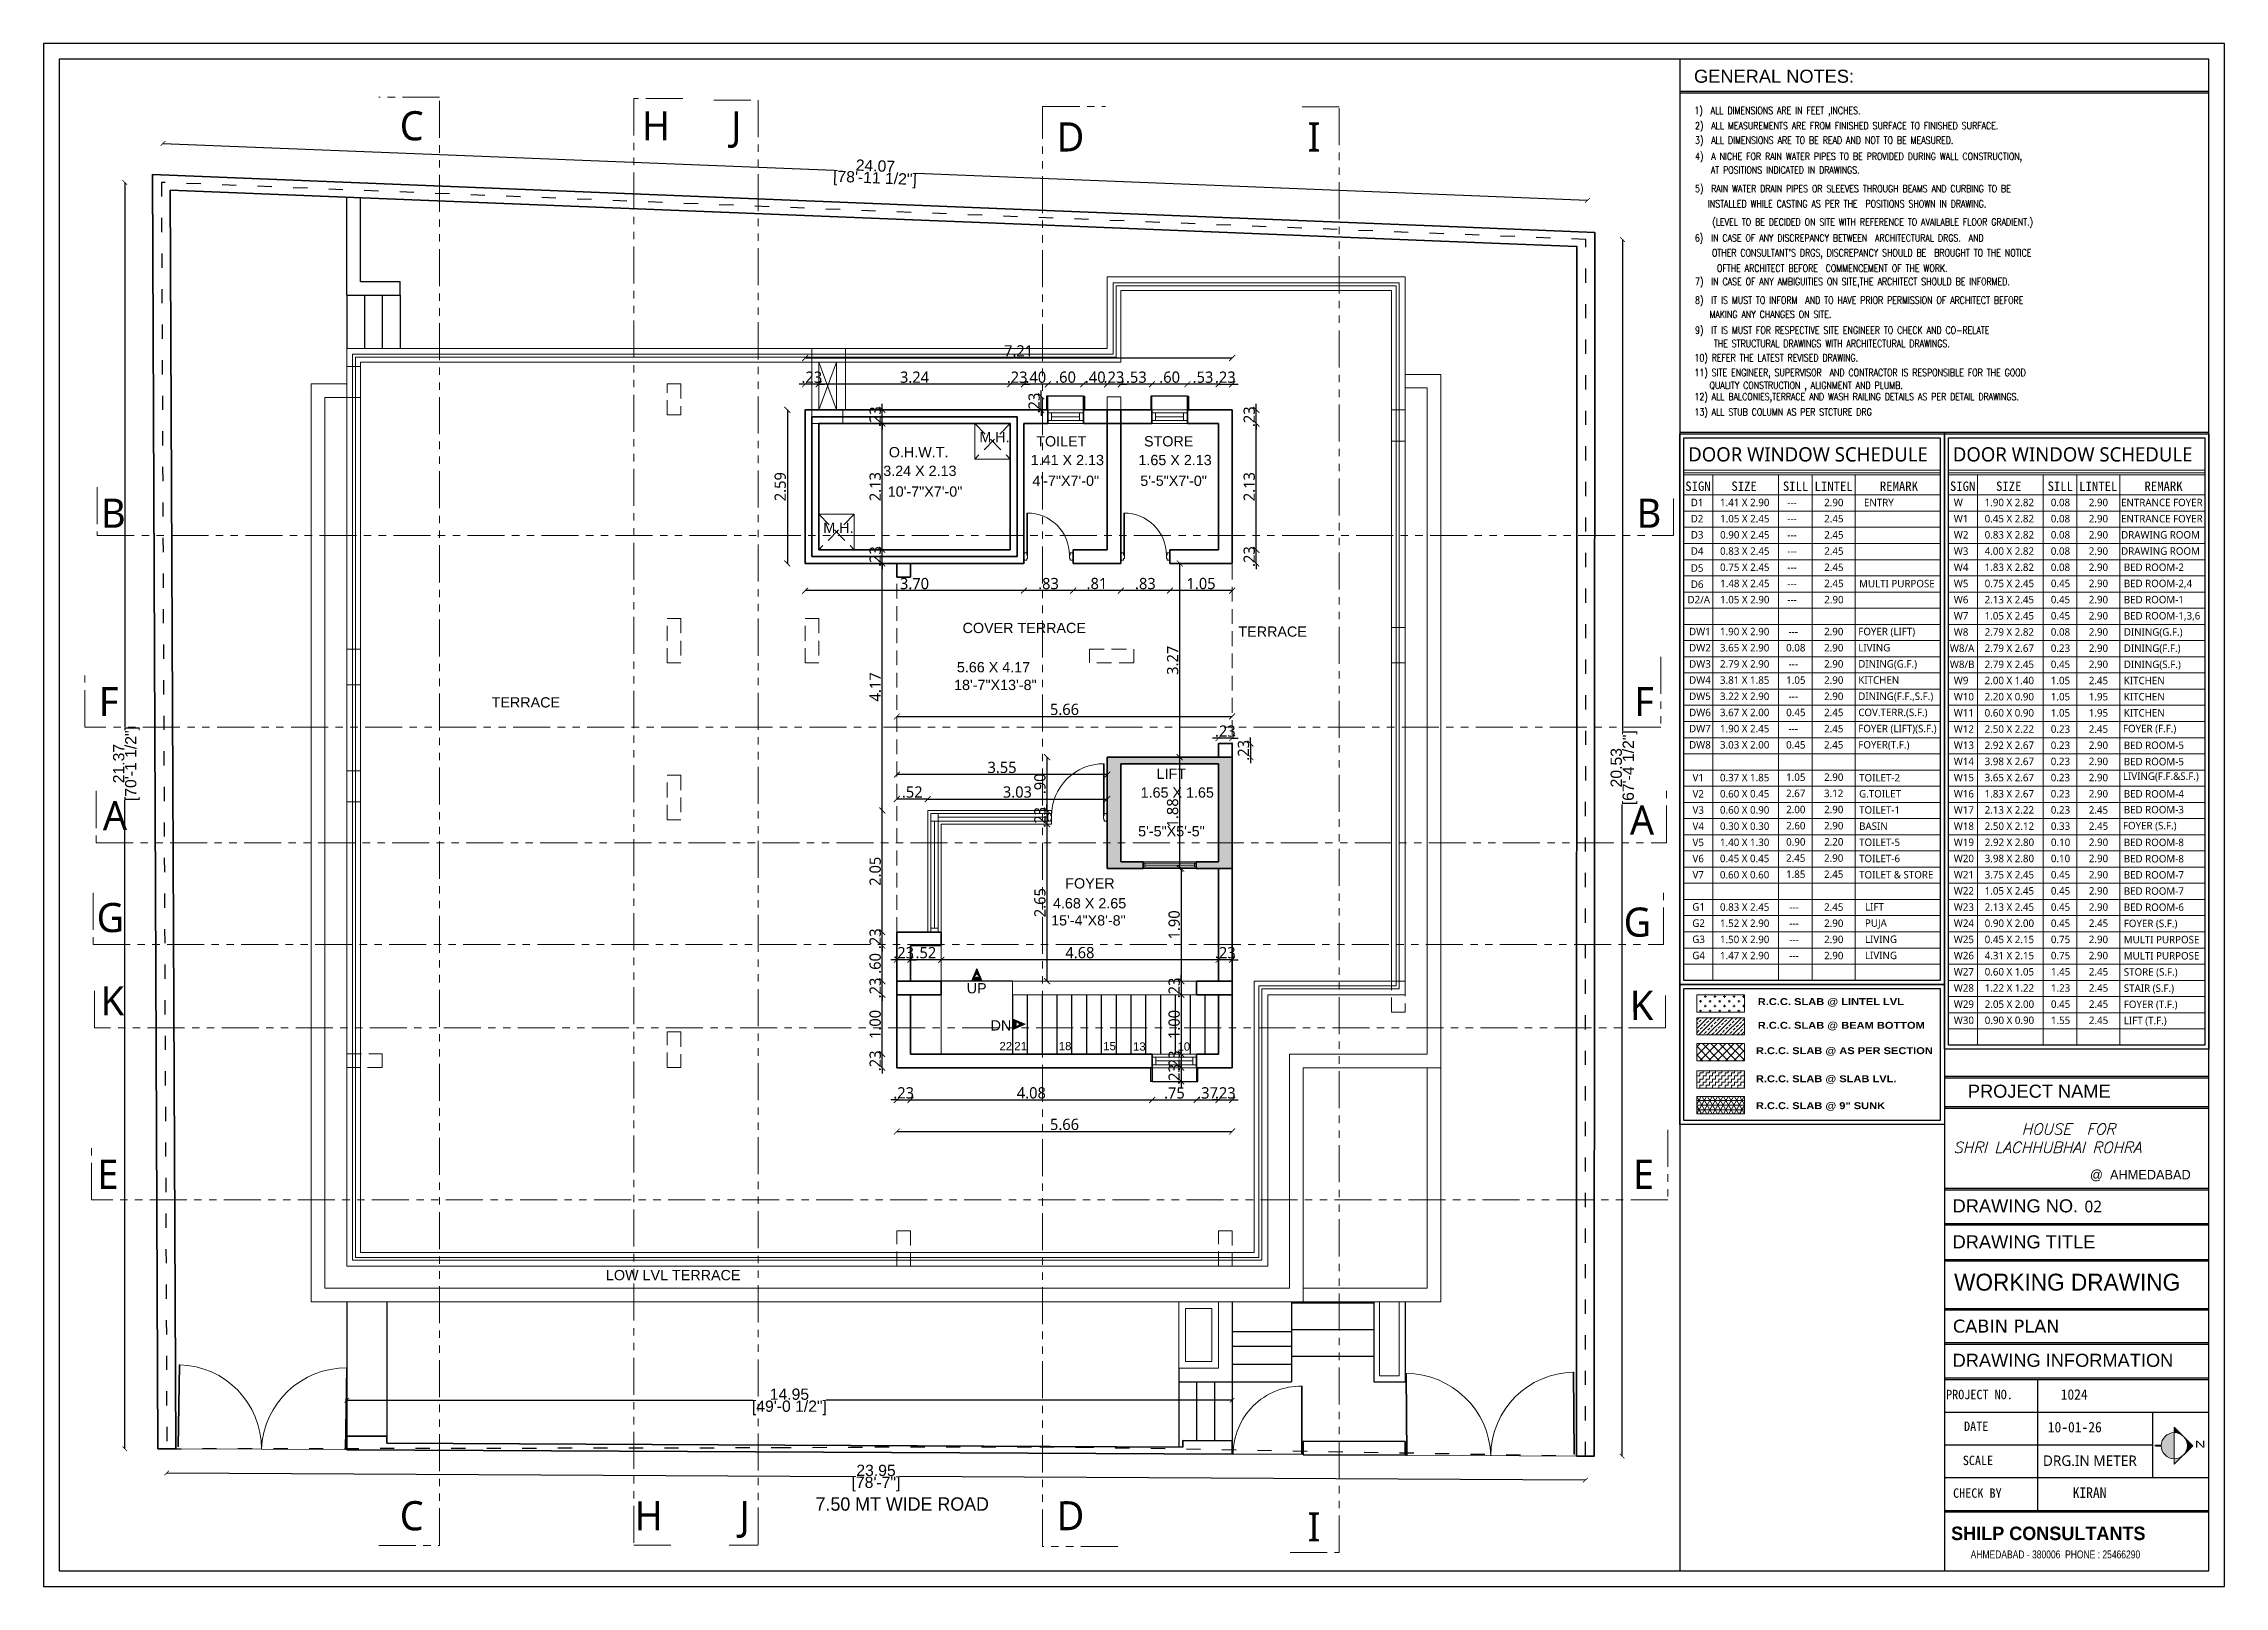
# Model space of a CAD drawing. Extents: x 2450 to 2649, y -7 to 131.
# Drawn here: x 2450.07 to 2486.88, y -7.03 to 19.01 of the extents above; entities that cross this region are included whole.
import ezdxf

# ---------------------------------------------------------------- set-up
doc = ezdxf.new("R2010")
doc.units = 0
doc.header["$MEASUREMENT"] = 0
doc.header["$PDMODE"] = 34
for name, pattern in [('ACAD_ISO03W100', [30, 12, -18]), ('HIDDEN', [0.375, 0.25, -0.125]), ('PHANTOM2', [1.25, 0.625, -0.125, 0.125, -0.125, 0.125, -0.125])]:
    doc.linetypes.add(name, pattern=pattern)
for name, color, linetype, lineweight in [('A-SHEET-TEXT-SCHEDULE', 7, 'Continuous', 13), ('COLUMN', 5, 'Continuous', 35), ('D-W SCHEDULE', 7, 'Continuous', 15), ('DIM.', 7, 'Continuous', 13), ('DOOR-WINDOW', 35, 'Continuous', 13), ('DROP', 35, 'Continuous', 13), ('H-3', 185, 'Continuous', 0), ('masonary', 1, 'Continuous', 30), ('NORTH', 1, 'Continuous', 15), ('PLOT', 230, 'Continuous', 35), ('SECTION LINE', 3, 'PHANTOM2', 5), ('stair', 154, 'Continuous', 25), ('TABLE', 25, 'Continuous', 20), ('terrace-02', 63, 'Continuous', 18), ('terrace-1', 181, 'Continuous', 18), ('TEXT', 7, 'Continuous', 13), ('TEXT(ROOM)', 240, 'Continuous', 15), ('TEXT(TITAL)', 213, 'Continuous', 5), ('TEXT-1', 7, 'Continuous', 9), ('TITLE-2', 143, 'Continuous', 9), ('WALL', 30, 'Continuous', 35), ('WINDOW-LINE', 25, 'Continuous', 9)]:
    doc.layers.add(name, color=color, linetype=linetype, lineweight=lineweight)
doc.layers.add('BAS LINE', color=130, linetype='Continuous')
for name, color, linetype, lineweight, true_color in [('COLUMN FILLING', 7, 'Continuous', 9, 0xc0bba0), ('DIM_1', 7, 'Continuous', 13, 0x000000), ('flower bed', 7, 'Continuous', 20, 0x737373), ('HEATCH BEAM BOTTOM', 7, 'Continuous', 13, 0x92bdc9), ('HEATCH LINTELLVL', 7, 'Continuous', 9, 0xcb95cb), ('heatch-3', 7, 'Continuous', 9, 0xb28a62), ('R.C.C PROJATION', 7, 'HIDDEN', 13, 0xa32900), ('RAILING', 7, 'Continuous', 5, 0x994d00), ('SHEET', 7, 'Continuous', 30, 0x121212), ('WORKING DIM', 7, 'Continuous', 15, 0x292929)]:
    doc.layers.add(name, color=color, linetype=linetype, lineweight=lineweight, true_color=true_color)
doc.layers.add('HATCH-SLAB', color=254, linetype='Continuous', lineweight=5, transparency=0.5)
doc.styles.add('AR', font='arial.ttf')
doc.styles.add('ARIAL', font='arial.ttf')
doc.styles.add('ARIAL BLACK (SECTION NAME)', font='ariblk.ttf', dxfattribs={"height": 0.5})
doc.styles.add('COMPLEX', font='complex.shx')
doc.styles.add('ROMANS', font='romans.shx', dxfattribs={"width": 0.8})
doc.styles.get("Standard").update_dxf_attribs({"font": 'malgunsl.ttf'})
doc.styles.add('style2', font='arial.ttf')
doc.dimstyles.new('2310', dxfattribs={"dimtxt": 0.19, "dimasz": 0.08, "dimexe": 0.18, "dimexo": 0.0625, "dimgap": 0.005, "dimtad": 0, "dimzin": 0, "dimdsep": 46, "dimtxsty": 'AR', "dimblk": 'ARCHTICK', "dimcen": 0.09, "dimse1": 1, "dimse2": 1, "dimaunit": 1, "dimadec": 4, "dimazin": 0, "dimtfac": 1, "dimtofl": 0, "dimtmove": 0, "dimatfit": 3, "dimfxl": 0.18, "dimtolj": 1, "dimtzin": 0, "dimarcsym": 0})
doc.dimstyles.new('R07', dxfattribs={"dimtxt": 0.19, "dimasz": 0.1, "dimexe": 0.18, "dimexo": 0.0625, "dimgap": 0.02, "dimtad": 1, "dimzin": 4, "dimdsep": 46, "dimtxsty": 'Standard', "dimblk": 'ARCHTICK', "dimcen": 0, "dimse1": 1, "dimse2": 1, "dimclrd": 256, "dimclre": 48, "dimclrt": 256, "dimadec": 0, "dimazin": 0, "dimtm": 1e-09, "dimtfac": 1, "dimtix": 1, "dimtmove": 1, "dimatfit": 3, "dimfxl": 0.18, "dimtolj": 1, "dimtzin": 0, "dimlwe": 15, "dimarcsym": 0})

msp = doc.modelspace()

# ---------------------------------------------------------------- texts
at = {"layer": 'D-W SCHEDULE', "attachment_point": 1}
for s, width, insert, char_height in [('DOOR WINDOW SCHEDULE', 4.67507, (2477.829, 12.195), 0.24029), ('DOOR WINDOW SCHEDULE', 4.67507, (2482.296, 12.195), 0.24029), ('{\\fGadugi|b0|i0|c0|p34;D1}', 0.32301, (2477.871, 11.326), 0.12612), ('{\\fGadugi|b0|i0|c0|p34;D2}', 0.32301, (2477.871, 11.053), 0.12612), ('{\\fGadugi|b0|i0|c0|p34;1.41 X 2.90}', 0.88357, (2478.366, 11.326), 0.12612), ('{\\fGadugi|b0|i0|c0|p34;1.05 X 2.45}', 0.88357, (2478.367, 11.053), 0.12612), ('{\\fGadugi|b0|i0|c0|p34;---}', 0.88357, (2479.502, 11.326), 0.12612), ('{\\fGadugi|b0|i0|c0|p34;2.90}', 0.88357, (2480.124, 11.326), 0.12612), ('{\\fGadugi|b0|i0|c0|p34;2.45}', 0.88357, (2480.125, 11.053), 0.12612), ('{\\fGadugi|b0|i0|c0|p34;W}', 0.32301, (2482.312, 11.326), 0.12612), ('{\\fGadugi|b0|i0|c0|p34;W1}', 0.32301, (2482.312, 11.053), 0.12612), ('{\\fGadugi|b0|i0|c0|p34;0.45 X 2.82}', 0.88357, (2482.833, 11.053), 0.12612), ('{\\fGadugi|b0|i0|c0|p34;1.90 X 2.82}', 0.88357, (2482.833, 11.326), 0.12612), ('{\\fGadugi|b0|i0|c0|p34;0.08}', 0.88357, (2483.95, 11.326), 0.12612), ('{\\fGadugi|b0|i0|c0|p34;0.08}', 0.88357, (2483.95, 11.053), 0.12612), ('{\\fGadugi|b0|i0|c0|p34;2.90}', 0.88357, (2484.591, 11.326), 0.12612), ('{\\fGadugi|b0|i0|c0|p34;2.90}', 0.88357, (2484.591, 11.053), 0.12612), ('{\\fGadugi|b0|i0|c0|p34;D3}', 0.32301, (2477.872, 10.78), 0.12612), ('{\\fGadugi|b0|i0|c0|p34;0.90 X 2.45}', 0.88357, (2478.367, 10.78), 0.12612), ('{\\fGadugi|b0|i0|c0|p34;---}', 0.88357, (2479.503, 11.053), 0.12612), ('{\\fGadugi|b0|i0|c0|p34;---}', 0.88357, (2479.503, 10.78), 0.12612), ('{\\fGadugi|b0|i0|c0|p34;2.45}', 0.88357, (2480.125, 10.78), 0.12612), ('{\\fGadugi|b0|i0|c0|p34;W2}', 0.32301, (2482.312, 10.78), 0.12612), ('{\\fGadugi|b0|i0|c0|p34;0.83 X 2.82}', 0.88357, (2482.833, 10.78), 0.12612), ('{\\fGadugi|b0|i0|c0|p34;0.08}', 0.88357, (2483.95, 10.78), 0.12612), ('{\\fGadugi|b0|i0|c0|p34;2.90}', 0.88357, (2484.591, 10.78), 0.12612), ('{\\fGadugi|b0|i0|c0|p34;D4}', 0.32301, (2477.872, 10.506), 0.12612), ('{\\fGadugi|b0|i0|c0|p34;0.83 X 2.45}', 0.88357, (2478.367, 10.506), 0.12612), ('{\\fGadugi|b0|i0|c0|p34;---}', 0.88357, (2479.503, 10.506), 0.12612), ('{\\fGadugi|b0|i0|c0|p34;2.45}', 0.88357, (2480.125, 10.506), 0.12612), ('{\\fGadugi|b0|i0|c0|p34;W3}', 0.32301, (2482.312, 10.506), 0.12612), ('{\\fGadugi|b0|i0|c0|p34;4.00 X 2.82}', 0.88357, (2482.833, 10.506), 0.12612), ('{\\fGadugi|b0|i0|c0|p34;0.08}', 0.88357, (2483.95, 10.506), 0.12612), ('{\\fGadugi|b0|i0|c0|p34;2.90}', 0.88357, (2484.591, 10.506), 0.12612), ('{\\fGadugi|b0|i0|c0|p34;D5}', 0.32301, (2477.872, 10.22), 0.12612), ('{\\fGadugi|b0|i0|c0|p34;D6}', 0.32301, (2477.873, 9.947), 0.12612), ('{\\fGadugi|b0|i0|c0|p34;0.75 X 2.45}', 0.88357, (2478.367, 10.233), 0.12612), ('{\\fGadugi|b0|i0|c0|p34;1.48 X 2.45}', 0.88357, (2478.368, 9.96), 0.12612), ('{\\fGadugi|b0|i0|c0|p34;---}', 0.88357, (2479.503, 10.233), 0.12612), ('{\\fGadugi|b0|i0|c0|p34;2.45}', 0.88357, (2480.125, 10.233), 0.12612), ('{\\fGadugi|b0|i0|c0|p34;2.45}', 0.88357, (2480.126, 9.96), 0.12612), ('{\\fGadugi|b0|i0|c0|p34;W4}', 0.32301, (2482.312, 10.233), 0.12612), ('{\\fGadugi|b0|i0|c0|p34;W5}', 0.32301, (2482.312, 9.96), 0.12612), ('{\\fGadugi|b0|i0|c0|p34;0.75 X 2.45}', 0.88357, (2482.834, 9.96), 0.12612), ('{\\fGadugi|b0|i0|c0|p34;1.83 X 2.82}', 0.88357, (2482.833, 10.233), 0.12612), ('{\\fGadugi|b0|i0|c0|p34;0.08}', 0.88357, (2483.95, 10.233), 0.12612), ('{\\fGadugi|b0|i0|c0|p34;0.45}', 0.88357, (2483.951, 9.96), 0.12612), ('{\\fGadugi|b0|i0|c0|p34;2.90}', 0.88357, (2484.591, 10.233), 0.12612), ('{\\fGadugi|b0|i0|c0|p34;2.90}', 0.88357, (2484.592, 9.96), 0.12612), ('{\\fGadugi|b0|i0|c0|p34;D2/A}', 0.32301, (2477.817, 9.687), 0.12612), ('{\\fGadugi|b0|i0|c0|p34;1.05 X 2.90}', 0.88357, (2478.367, 9.687), 0.12612), ('{\\fGadugi|b0|i0|c0|p34;---}', 0.88357, (2479.503, 9.96), 0.12612), ('{\\fGadugi|b0|i0|c0|p34;---}', 0.88357, (2479.503, 9.687), 0.12612), ('{\\fGadugi|b0|i0|c0|p34;2.90}', 0.88357, (2480.126, 9.687), 0.12612), ('{\\fGadugi|b0|i0|c0|p34;W6}', 0.32301, (2482.312, 9.687), 0.12612), ('{\\fGadugi|b0|i0|c0|p34;2.13 X 2.45}', 0.88357, (2482.833, 9.687), 0.12612), ('{\\fGadugi|b0|i0|c0|p34;0.45}', 0.88357, (2483.95, 9.687), 0.12612), ('{\\fGadugi|b0|i0|c0|p34;2.90}', 0.88357, (2484.591, 9.687), 0.12612), ('{\\fGadugi|b0|i0|c0|p34;W7}', 0.32301, (2482.312, 9.414), 0.12612), ('{\\fGadugi|b0|i0|c0|p34;1.05 X 2.45}', 0.88357, (2482.833, 9.414), 0.12612), ('{\\fGadugi|b0|i0|c0|p34;0.45}', 0.88357, (2483.95, 9.414), 0.12612), ('{\\fGadugi|b0|i0|c0|p34;2.90}', 0.88357, (2484.591, 9.414), 0.12612), ('{\\fGadugi|b0|i0|c0|p34;DW1}', 0.32301, (2477.843, 9.148), 0.12612), ('{\\fGadugi|b0|i0|c0|p34;DW2}', 0.32301, (2477.844, 8.875), 0.12612), ('{\\fGadugi|b0|i0|c0|p34;3.65 X 2.90}', 0.88357, (2478.365, 8.875), 0.12612), ('{\\fGadugi|b0|i0|c0|p34;1.90 X 2.90}', 0.88357, (2478.365, 9.148), 0.12612), ('{\\fGadugi|b0|i0|c0|p34;0.08}', 0.88357, (2479.482, 8.875), 0.12612), ('{\\fGadugi|b0|i0|c0|p34;---}', 0.88357, (2479.522, 9.148), 0.12612), ('{\\fGadugi|b0|i0|c0|p34;2.90}', 0.88357, (2480.123, 9.148), 0.12612), ('{\\fGadugi|b0|i0|c0|p34;2.90}', 0.88357, (2480.123, 8.875), 0.12612), ('{\\fGadugi|b0|i0|c0|p34;W8/A}', 0.32301, (2482.246, 8.868), 0.12612), ('{\\fGadugi|b0|i0|c0|p34;W8}', 0.32301, (2482.312, 9.141), 0.12612), ('{\\fGadugi|b0|i0|c0|p34;2.79 X 2.82}', 0.88357, (2482.833, 9.141), 0.12612), ('{\\fGadugi|b0|i0|c0|p34;2.79 X 2.67}', 0.88357, (2482.833, 8.868), 0.12612), ('{\\fGadugi|b0|i0|c0|p34;0.08}', 0.88357, (2483.95, 9.141), 0.12612), ('{\\fGadugi|b0|i0|c0|p34;0.23}', 0.88357, (2483.95, 8.868), 0.12612), ('{\\fGadugi|b0|i0|c0|p34;2.90}', 0.88357, (2484.591, 9.141), 0.12612), ('{\\fGadugi|b0|i0|c0|p34;2.90}', 0.88357, (2484.591, 8.868), 0.12612), ('{\\fGadugi|b0|i0|c0|p34;DW3}', 0.32301, (2477.844, 8.602), 0.12612), ('{\\fGadugi|b0|i0|c0|p34;2.79 X 2.90}', 0.88357, (2478.365, 8.602), 0.12612), ('{\\fGadugi|b0|i0|c0|p34;---}', 0.88357, (2479.523, 8.602), 0.12612), ('{\\fGadugi|b0|i0|c0|p34;2.90}', 0.88357, (2480.123, 8.602), 0.12612), ('{\\fGadugi|b0|i0|c0|p34;W8/B}', 0.32301, (2482.246, 8.595), 0.12612), ('{\\fGadugi|b0|i0|c0|p34;2.79 X 2.45}', 0.88357, (2482.833, 8.595), 0.12612), ('{\\fGadugi|b0|i0|c0|p34;0.45}', 0.88357, (2483.95, 8.595), 0.12612), ('{\\fGadugi|b0|i0|c0|p34;2.90}', 0.88357, (2484.591, 8.595), 0.12612), ('{\\fGadugi|b0|i0|c0|p34;DW4}', 0.32301, (2477.844, 8.329), 0.12612), ('{\\fGadugi|b0|i0|c0|p34;3.81 X 1.85}', 0.88357, (2478.365, 8.329), 0.12612), ('{\\fGadugi|b0|i0|c0|p34;1.05}', 0.88357, (2479.483, 8.329), 0.12612), ('{\\fGadugi|b0|i0|c0|p34;2.90}', 0.88357, (2480.123, 8.329), 0.12612), ('{\\fGadugi|b0|i0|c0|p34;W9}', 0.32301, (2482.312, 8.322), 0.12612), ('{\\fGadugi|b0|i0|c0|p34;2.00 X 1.40}', 0.88357, (2482.833, 8.322), 0.12612), ('{\\fGadugi|b0|i0|c0|p34;1.05}', 0.88357, (2483.95, 8.322), 0.12612), ('{\\fGadugi|b0|i0|c0|p34;2.45}', 0.88357, (2484.591, 8.322), 0.12612), ('{\\fGadugi|b0|i0|c0|p34;DW5}', 0.32301, (2477.844, 8.056), 0.12612), ('{\\fGadugi|b0|i0|c0|p34;DW6}', 0.32301, (2477.844, 7.783), 0.12612), ('{\\fGadugi|b0|i0|c0|p34;3.22 X 2.90}', 0.88357, (2478.365, 8.056), 0.12612), ('{\\fGadugi|b0|i0|c0|p34;3.67 X 2.00}', 0.88357, (2478.365, 7.783), 0.12612), ('{\\fGadugi|b0|i0|c0|p34;0.45}', 0.88357, (2479.483, 7.783), 0.12612), ('{\\fGadugi|b0|i0|c0|p34;---}', 0.88357, (2479.523, 8.056), 0.12612), ('{\\fGadugi|b0|i0|c0|p34;2.90}', 0.88357, (2480.123, 8.056), 0.12612), ('{\\fGadugi|b0|i0|c0|p34;2.45}', 0.88357, (2480.123, 7.783), 0.12612), ('{\\fGadugi|b0|i0|c0|p34;W10}', 0.32301, (2482.312, 8.049), 0.12612), ('{\\fGadugi|b0|i0|c0|p34;W11}', 0.32301, (2482.312, 7.776), 0.12612), ('{\\fGadugi|b0|i0|c0|p34;2.20 X 0.90}', 0.88357, (2482.833, 8.049), 0.12612), ('{\\fGadugi|b0|i0|c0|p34;0.60 X 0.90}', 0.88357, (2482.833, 7.776), 0.12612), ('{\\fGadugi|b0|i0|c0|p34;1.05}', 0.88357, (2483.95, 8.049), 0.12612), ('{\\fGadugi|b0|i0|c0|p34;1.05}', 0.88357, (2483.95, 7.776), 0.12612), ('{\\fGadugi|b0|i0|c0|p34;1.95}', 0.88357, (2484.591, 8.049), 0.12612), ('{\\fGadugi|b0|i0|c0|p34;1.95}', 0.88357, (2484.591, 7.776), 0.12612), ('{\\fGadugi|b0|i0|c0|p34;DW7}', 0.32301, (2477.843, 7.51), 0.12612), ('{\\fGadugi|b0|i0|c0|p34;1.90 X 2.45}', 0.88357, (2478.365, 7.51), 0.12612), ('{\\fGadugi|b0|i0|c0|p34;---}', 0.88357, (2479.522, 7.51), 0.12612), ('{\\fGadugi|b0|i0|c0|p34;2.45}', 0.88357, (2480.123, 7.51), 0.12612), ('{\\fGadugi|b0|i0|c0|p34;W12}', 0.32301, (2482.312, 7.503), 0.12612), ('{\\fGadugi|b0|i0|c0|p34;2.50 X 2.22}', 0.88357, (2482.833, 7.503), 0.12612), ('{\\fGadugi|b0|i0|c0|p34;0.23}', 0.88357, (2483.95, 7.503), 0.12612), ('{\\fGadugi|b0|i0|c0|p34;2.45}', 0.88357, (2484.591, 7.503), 0.12612), ('{\\fGadugi|b0|i0|c0|p34;DW8}', 0.32301, (2477.843, 7.237), 0.12612), ('{\\fGadugi|b0|i0|c0|p34;3.03 X 2.00}', 0.88357, (2478.365, 7.237), 0.12612), ('{\\fGadugi|b0|i0|c0|p34;0.45}', 0.88357, (2479.482, 7.237), 0.12612), ('{\\fGadugi|b0|i0|c0|p34;2.45}', 0.88357, (2480.122, 7.237), 0.12612), ('{\\fGadugi|b0|i0|c0|p34;W13}', 0.32301, (2482.312, 7.23), 0.12612), ('{\\fGadugi|b0|i0|c0|p34;2.92 X 2.67}', 0.88357, (2482.833, 7.23), 0.12612), ('{\\fGadugi|b0|i0|c0|p34;0.23}', 0.88357, (2483.949, 7.23), 0.12612), ('{\\fGadugi|b0|i0|c0|p34;2.90}', 0.88357, (2484.591, 7.23), 0.12612), ('{\\fGadugi|b0|i0|c0|p34;V1}', 0.32301, (2477.902, 6.682), 0.12612), ('{\\fGadugi|b0|i0|c0|p34;0.37 X 1.85}', 0.88357, (2478.365, 6.684), 0.12612), ('{\\fGadugi|b0|i0|c0|p34;1.05}', 0.88357, (2479.482, 6.691), 0.12612), ('{\\fGadugi|b0|i0|c0|p34;2.90}', 0.88357, (2480.123, 6.691), 0.12612), ('{\\fGadugi|b0|i0|c0|p34;W14}', 0.32301, (2482.312, 6.957), 0.12612), ('{\\fGadugi|b0|i0|c0|p34;W15}', 0.32301, (2482.312, 6.684), 0.12612), ('{\\fGadugi|b0|i0|c0|p34;3.98 X 2.67}', 0.88357, (2482.833, 6.957), 0.12612), ('{\\fGadugi|b0|i0|c0|p34;3.65 X 2.67}', 0.88357, (2482.833, 6.684), 0.12612), ('{\\fGadugi|b0|i0|c0|p34;0.23}', 0.88357, (2483.949, 6.957), 0.12612), ('{\\fGadugi|b0|i0|c0|p34;0.23}', 0.88357, (2483.949, 6.684), 0.12612), ('{\\fGadugi|b0|i0|c0|p34;2.90}', 0.88357, (2484.591, 6.957), 0.12612), ('{\\fGadugi|b0|i0|c0|p34;2.90}', 0.88357, (2484.591, 6.684), 0.12612), ('{\\fGadugi|b0|i0|c0|p34;V2}', 0.32301, (2477.902, 6.409), 0.12612), ('{\\fGadugi|b0|i0|c0|p34;0.60 X 0.45}', 0.88357, (2478.365, 6.411), 0.12612), ('{\\fGadugi|b0|i0|c0|p34;2.67}', 0.88357, (2479.481, 6.418), 0.12612), ('{\\fGadugi|b0|i0|c0|p34;3.12}', 0.88357, (2480.122, 6.418), 0.12612), ('{\\fGadugi|b0|i0|c0|p34;W16}', 0.32301, (2482.312, 6.411), 0.12612), ('{\\fGadugi|b0|i0|c0|p34;1.83 X 2.67}', 0.88357, (2482.833, 6.411), 0.12612), ('{\\fGadugi|b0|i0|c0|p34;0.23}', 0.88357, (2483.949, 6.411), 0.12612), ('{\\fGadugi|b0|i0|c0|p34;2.90}', 0.88357, (2484.591, 6.411), 0.12612), ('{\\fGadugi|b0|i0|c0|p34;V3}', 0.32301, (2477.902, 6.136), 0.12612), ('{\\fGadugi|b0|i0|c0|p34;0.60 X 0.90}', 0.88357, (2478.365, 6.138), 0.12612), ('{\\fGadugi|b0|i0|c0|p34;2.00}', 0.88357, (2479.482, 6.145), 0.12612), ('{\\fGadugi|b0|i0|c0|p34;2.90}', 0.88357, (2480.123, 6.145), 0.12612), ('{\\fGadugi|b0|i0|c0|p34;W17}', 0.32301, (2482.312, 6.138), 0.12612), ('{\\fGadugi|b0|i0|c0|p34;2.13 X 2.22}', 0.88357, (2482.833, 6.138), 0.12612), ('{\\fGadugi|b0|i0|c0|p34;0.23}', 0.88357, (2483.95, 6.138), 0.12612), ('{\\fGadugi|b0|i0|c0|p34;2.45}', 0.88357, (2484.591, 6.138), 0.12612), ('{\\fGadugi|b0|i0|c0|p34;V4}', 0.32301, (2477.902, 5.863), 0.12612), ('{\\fGadugi|b0|i0|c0|p34;V5}', 0.32301, (2477.902, 5.59), 0.12612), ('{\\fGadugi|b0|i0|c0|p34;0.30 X 0.30}', 0.88357, (2478.365, 5.865), 0.12612), ('{\\fGadugi|b0|i0|c0|p34;1.40 X 1.30}', 0.88357, (2478.365, 5.592), 0.12612), ('{\\fGadugi|b0|i0|c0|p34;2.60}', 0.88357, (2479.482, 5.872), 0.12612), ('{\\fGadugi|b0|i0|c0|p34;0.90}', 0.88357, (2479.482, 5.599), 0.12612), ('{\\fGadugi|b0|i0|c0|p34;2.90}', 0.88357, (2480.123, 5.872), 0.12612), ('{\\fGadugi|b0|i0|c0|p34;2.20}', 0.88357, (2480.123, 5.599), 0.12612), ('{\\fGadugi|b0|i0|c0|p34;W18}', 0.32301, (2482.312, 5.865), 0.12612), ('{\\fGadugi|b0|i0|c0|p34;W19}', 0.32301, (2482.312, 5.592), 0.12612), ('{\\fGadugi|b0|i0|c0|p34;2.50 X 2.12}', 0.88357, (2482.834, 5.865), 0.12612), ('{\\fGadugi|b0|i0|c0|p34;2.92 X 2.80}', 0.88357, (2482.835, 5.592), 0.12612), ('{\\fGadugi|b0|i0|c0|p34;0.33}', 0.88357, (2483.951, 5.865), 0.12612), ('{\\fGadugi|b0|i0|c0|p34;0.10}', 0.88357, (2483.952, 5.592), 0.12612), ('{\\fGadugi|b0|i0|c0|p34;2.45}', 0.88357, (2484.592, 5.865), 0.12612), ('{\\fGadugi|b0|i0|c0|p34;2.90}', 0.88357, (2484.593, 5.592), 0.12612), ('{\\fGadugi|b0|i0|c0|p34;V6}', 0.32301, (2477.901, 5.317), 0.12612), ('{\\fGadugi|b0|i0|c0|p34;0.45 X 0.45}', 0.88357, (2478.364, 5.319), 0.12612), ('{\\fGadugi|b0|i0|c0|p34;2.45}', 0.88357, (2479.481, 5.326), 0.12612), ('{\\fGadugi|b0|i0|c0|p34;2.90}', 0.88357, (2480.122, 5.326), 0.12612), ('{\\fGadugi|b0|i0|c0|p34;W20}', 0.32301, (2482.312, 5.319), 0.12612), ('{\\fGadugi|b0|i0|c0|p34;3.98 X 2.80}', 0.88357, (2482.834, 5.319), 0.12612), ('{\\fGadugi|b0|i0|c0|p34;0.10}', 0.88357, (2483.951, 5.319), 0.12612), ('{\\fGadugi|b0|i0|c0|p34;2.90}', 0.88357, (2484.592, 5.319), 0.12612), ('{\\fGadugi|b0|i0|c0|p34;V7}', 0.32301, (2477.901, 5.044), 0.12612), ('{\\fGadugi|b0|i0|c0|p34;0.60 X 0.60}', 0.88357, (2478.364, 5.045), 0.12612), ('{\\fGadugi|b0|i0|c0|p34;1.85}', 0.88357, (2479.481, 5.053), 0.12612), ('{\\fGadugi|b0|i0|c0|p34;2.45}', 0.88357, (2480.122, 5.053), 0.12612), ('{\\fGadugi|b0|i0|c0|p34;W21}', 0.32301, (2482.312, 5.045), 0.12612), ('{\\fGadugi|b0|i0|c0|p34;3.75 X 2.45}', 0.88357, (2482.834, 5.045), 0.12612), ('{\\fGadugi|b0|i0|c0|p34;0.45}', 0.88357, (2483.951, 5.045), 0.12612), ('{\\fGadugi|b0|i0|c0|p34;2.90}', 0.88357, (2484.592, 5.045), 0.12612), ('{\\fGadugi|b0|i0|c0|p34;G1}', 0.32301, (2477.898, 4.502), 0.12612), ('{\\fGadugi|b0|i0|c0|p34;0.83 X 2.45}', 0.88357, (2478.365, 4.499), 0.12612), ('{\\fGadugi|b0|i0|c0|p34;---}', 0.88357, (2479.533, 4.499), 0.12612), ('{\\fGadugi|b0|i0|c0|p34;2.45}', 0.88357, (2480.123, 4.499), 0.12612), ('{\\fGadugi|b0|i0|c0|p34;W22}', 0.32301, (2482.312, 4.772), 0.12612), ('{\\fGadugi|b0|i0|c0|p34;W23}', 0.32301, (2482.312, 4.499), 0.12612), ('{\\fGadugi|b0|i0|c0|p34;2.13 X 2.45}', 0.88357, (2482.834, 4.499), 0.12612), ('{\\fGadugi|b0|i0|c0|p34;1.05 X 2.45}', 0.88357, (2482.834, 4.772), 0.12612), ('{\\fGadugi|b0|i0|c0|p34;0.45}', 0.88357, (2483.951, 4.772), 0.12612), ('{\\fGadugi|b0|i0|c0|p34;0.45}', 0.88357, (2483.951, 4.499), 0.12612), ('{\\fGadugi|b0|i0|c0|p34;2.90}', 0.88357, (2484.592, 4.772), 0.12612), ('{\\fGadugi|b0|i0|c0|p34;2.90}', 0.88357, (2484.592, 4.499), 0.12612), ('{\\fGadugi|b0|i0|c0|p34;G2}', 0.32301, (2477.898, 4.228), 0.12612), ('{\\fGadugi|b0|i0|c0|p34;1.52 X 2.90}', 0.88357, (2478.365, 4.226), 0.12612), ('{\\fGadugi|b0|i0|c0|p34;---}', 0.88357, (2479.533, 4.226), 0.12612), ('{\\fGadugi|b0|i0|c0|p34;2.90}', 0.88357, (2480.123, 4.226), 0.12612), ('{\\fGadugi|b0|i0|c0|p34;W24}', 0.32301, (2482.312, 4.226), 0.12612), ('{\\fGadugi|b0|i0|c0|p34;0.90 X 2.00}', 0.88357, (2482.834, 4.226), 0.12612), ('{\\fGadugi|b0|i0|c0|p34;0.45}', 0.88357, (2483.951, 4.226), 0.12612), ('{\\fGadugi|b0|i0|c0|p34;2.45}', 0.88357, (2484.592, 4.226), 0.12612), ('{\\fGadugi|b0|i0|c0|p34;G3}', 0.32301, (2477.898, 3.955), 0.12612), ('{\\fGadugi|b0|i0|c0|p34;G4}', 0.32301, (2477.898, 3.682), 0.12612), ('{\\fGadugi|b0|i0|c0|p34;1.50 X 2.90}', 0.88357, (2478.365, 3.953), 0.12612), ('{\\fGadugi|b0|i0|c0|p34;1.47 X 2.90}', 0.88357, (2478.365, 3.68), 0.12612), ('{\\fGadugi|b0|i0|c0|p34;---}', 0.88357, (2479.533, 3.953), 0.12612), ('{\\fGadugi|b0|i0|c0|p34;2.90}', 0.88357, (2480.123, 3.953), 0.12612), ('{\\fGadugi|b0|i0|c0|p34;2.90}', 0.88357, (2480.123, 3.68), 0.12612), ('{\\fGadugi|b0|i0|c0|p34;W25}', 0.32301, (2482.312, 3.953), 0.12612), ('{\\fGadugi|b0|i0|c0|p34;W26}', 0.32301, (2482.312, 3.68), 0.12612), ('{\\fGadugi|b0|i0|c0|p34;4.31 X 2.15 }', 0.88357, (2482.834, 3.68), 0.12612), ('{\\fGadugi|b0|i0|c0|p34;0.45 X 2.15}', 0.88357, (2482.834, 3.953), 0.12612), ('{\\fGadugi|b0|i0|c0|p34;0.75}', 0.88357, (2483.951, 3.953), 0.12612), ('{\\fGadugi|b0|i0|c0|p34;0.75}', 0.88357, (2483.951, 3.68), 0.12612), ('{\\fGadugi|b0|i0|c0|p34;2.90}', 0.88357, (2484.591, 3.953), 0.12612), ('{\\fGadugi|b0|i0|c0|p34;2.90}', 0.88357, (2484.591, 3.68), 0.12612), ('{\\fGadugi|b0|i0|c0|p34;---}', 0.88357, (2479.533, 3.68), 0.12612), ('{\\fGadugi|b0|i0|c0|p34;W27}', 0.32301, (2482.312, 3.407), 0.12612), ('{\\fGadugi|b0|i0|c0|p34;0.60 X 1.05}', 0.88357, (2482.834, 3.407), 0.12612), ('{\\fGadugi|b0|i0|c0|p34;1.45}', 0.88357, (2483.952, 3.407), 0.12612), ('{\\fGadugi|b0|i0|c0|p34;2.45}', 0.88357, (2484.592, 3.407), 0.12612), ('{\\fGadugi|b0|i0|c0|p34;W28}', 0.32301, (2482.312, 3.134), 0.12612), ('{\\fGadugi|b0|i0|c0|p34;1.22 X 1.22}', 0.88357, (2482.835, 3.134), 0.12612), ('{\\fGadugi|b0|i0|c0|p34;1.23}', 0.88357, (2483.952, 3.134), 0.12612), ('{\\fGadugi|b0|i0|c0|p34;2.45}', 0.88357, (2484.593, 3.134), 0.12612), ('{\\fGadugi|b0|i0|c0|p34;W29}', 0.32301, (2482.312, 2.861), 0.12612), ('{\\fGadugi|b0|i0|c0|p34;W30}', 0.32301, (2482.312, 2.588), 0.12612), ('{\\fGadugi|b0|i0|c0|p34;2.05 X 2.00}', 0.88357, (2482.835, 2.861), 0.12612), ('{\\fGadugi|b0|i0|c0|p34;0.90 X 0.90}', 0.88357, (2482.835, 2.588), 0.12612), ('{\\fGadugi|b0|i0|c0|p34;0.45}', 0.88357, (2483.952, 2.861), 0.12612), ('{\\fGadugi|b0|i0|c0|p34;1.55}', 0.88357, (2483.952, 2.588), 0.12612), ('{\\fGadugi|b0|i0|c0|p34;2.45}', 0.88357, (2484.593, 2.861), 0.12612), ('{\\fGadugi|b0|i0|c0|p34;2.45}', 0.88357, (2484.593, 2.588), 0.12612)]:
    msp.add_mtext_dynamic_manual_height_columns(s, width=width, gutter_width=1.092, heights=[0], dxfattribs=dict(at, insert=insert, char_height=char_height))
at = {"layer": 'D-W SCHEDULE', "color": 114, "true_color": 0x139b48, "char_height": 0.15765, "attachment_point": 1}
for s, insert in [('{\\fSimSun|b1|i0|c0|p2;SIGN}', (2477.779, 11.617)), ('{\\fSimSun|b1|i0|c0|p2;SIZE}', (2478.558, 11.617)), ('{\\fSimSun|b1|i0|c0|p2;SILL}', (2479.427, 11.617)), ('{\\fSimSun|b1|i0|c0|p2;LINTEL}', (2479.962, 11.617)), ('{\\fSimSun|b1|i0|c0|p2;REMARK}', (2481.064, 11.617)), ('{\\fSimSun|b1|i0|c0|p2;SIGN}', (2482.247, 11.617)), ('{\\fSimSun|b1|i0|c0|p2;SIZE}', (2483.025, 11.617)), ('{\\fSimSun|b1|i0|c0|p2;SILL}', (2483.895, 11.617)), ('{\\fSimSun|b1|i0|c0|p2;LINTEL}', (2484.429, 11.617)), ('{\\fSimSun|b1|i0|c0|p2;REMARK}', (2485.531, 11.617))]:
    msp.add_mtext_dynamic_manual_height_columns(s, width=0.88357, gutter_width=1.092, heights=[0], dxfattribs=dict(at, insert=insert))
at = {"layer": 'D-W SCHEDULE', "color": 165, "true_color": 0x5e67af, "char_height": 0.12612, "attachment_point": 1}
for s, insert in [('{\\fGadugi|b0|i0|c0|p34;ENTRY}', (2480.796, 11.326)), ('{\\fGadugi|b0|i0|c0|p34;ENTRANCE FOYER}', (2485.136, 11.326)), ('{\\fGadugi|b0|i0|c0|p34;ENTRANCE FOYER}', (2485.136, 11.053)), ('{\\fGadugi|b0|i0|c0|p34;DRAWING ROOM}', (2485.136, 10.78)), ('{\\fGadugi|b0|i0|c0|p34;DRAWING ROOM}', (2485.136, 10.506)), ('{\\fGadugi|b0|i0|c0|p34;MULTI PURPOSE}', (2480.714, 9.957)), ('{\\fGadugi|b0|i0|c0|p34;BED ROOM-2}', (2485.182, 10.233)), ('{\\fGadugi|b0|i0|c0|p34;BED ROOM-2,4}', (2485.182, 9.96)), ('{\\fGadugi|b0|i0|c0|p34;BED ROOM-1}', (2485.182, 9.687)), ('{\\fGadugi|b0|i0|c0|p34;BED ROOM-1,3,6}', (2485.182, 9.414)), ('{\\fGadugi|b0|i0|c0|p34;FOYER (LIFT)}', (2480.7, 9.149)), ('{\\fGadugi|b0|i0|c0|p34;LIVING}', (2480.7, 8.876)), ('{\\fGadugi|b0|i0|c0|p34;DINING(G.F.)}', (2485.182, 9.141)), ('{\\fGadugi|b0|i0|c0|p34;DINING(F.F.)}', (2485.182, 8.868)), ('{\\fGadugi|b0|i0|c0|p34;DINING(G.F.)}', (2480.7, 8.603)), ('{\\fGadugi|b0|i0|c0|p34;DINING(S.F.)}', (2485.182, 8.595)), ('{\\fGadugi|b0|i0|c0|p34;KITCHEN}', (2480.7, 8.33)), ('{\\fGadugi|b0|i0|c0|p34;KITCHEN}', (2485.182, 8.322)), ('{\\fGadugi|b0|i0|c0|p34;COV.TERR.(S.F.)}', (2480.7, 7.784)), ('{\\fGadugi|b0|i0|c0|p34;DINING(F.F.,S.F.)}', (2480.7, 8.057)), ('{\\fGadugi|b0|i0|c0|p34;KITCHEN}', (2485.182, 8.049)), ('{\\fGadugi|b0|i0|c0|p34;KITCHEN}', (2485.182, 7.776)), ('{\\fGadugi|b0|i0|c0|p34;FOYER (LIFT)(S.F.)}', (2480.7, 7.511)), ('{\\fGadugi|b0|i0|c0|p34;FOYER (F.F.)}', (2485.168, 7.511)), ('{\\fGadugi|b0|i0|c0|p34;FOYER(T.F.)}', (2480.7, 7.238)), ('{\\fGadugi|b0|i0|c0|p34;BED ROOM-5}', (2485.182, 7.229)), ('{\\fGadugi|b0|i0|c0|p34;TOILET-2}', (2480.714, 6.681)), ('{\\fGadugi|b0|i0|c0|p34;LIVING(F.F.&S.F.)}', (2485.167, 6.708)), ('{\\fGadugi|b0|i0|c0|p34;BED ROOM-5}', (2485.182, 6.954)), ('{\\fGadugi|b0|i0|c0|p34;G.TOILET}', (2480.714, 6.411)), ('{\\fGadugi|b0|i0|c0|p34;BED ROOM-4}', (2485.182, 6.409)), ('{\\fGadugi|b0|i0|c0|p34;TOILET-1}', (2480.714, 6.138)), ('{\\fGadugi|b0|i0|c0|p34;BED ROOM-3}', (2485.182, 6.143)), ('{\\fGadugi|b0|i0|c0|p34;TOILET-5}', (2480.714, 5.592)), ('{\\fGadugi|b0|i0|c0|p34;BASIN}', (2480.714, 5.865)), ('{\\fGadugi|b0|i0|c0|p34;FOYER (S.F.)}', (2485.168, 5.873)), ('{\\fGadugi|b0|i0|c0|p34;BED ROOM-8}', (2485.182, 5.59)), ('{\\fGadugi|b0|i0|c0|p34;TOILET-6}', (2480.714, 5.319)), ('{\\fGadugi|b0|i0|c0|p34;BED ROOM-8}', (2485.182, 5.315)), ('{\\fGadugi|b0|i0|c0|p34;TOILET & STORE}', (2480.714, 5.045)), ('{\\fGadugi|b0|i0|c0|p34;BED ROOM-7}', (2485.182, 5.042)), ('{\\fGadugi|b0|i0|c0|p34;LIFT}', (2480.813, 4.502)), ('{\\fGadugi|b0|i0|c0|p34;BED ROOM-7}', (2485.182, 4.769)), ('{\\fGadugi|b0|i0|c0|p34;BED ROOM-6}', (2485.182, 4.496)), ('{\\fGadugi|b0|i0|c0|p34;PUJA}', (2480.813, 4.229)), ('{\\fGadugi|b0|i0|c0|p34;FOYER (S.F.)}', (2485.182, 4.223)), ('{\\fGadugi|b0|i0|c0|p34;LIVING}', (2480.813, 3.956)), ('{\\fGadugi|b0|i0|c0|p34;LIVING}', (2480.813, 3.683)), ('{\\fGadugi|b0|i0|c0|p34;MULTI PURPOSE}', (2485.182, 3.95)), ('{\\fGadugi|b0|i0|c0|p34;STORE (S.F.)}', (2485.182, 3.404)), ('{\\fGadugi|b0|i0|c0|p34;MULTI PURPOSE}', (2485.182, 3.677)), ('{\\fGadugi|b0|i0|c0|p34;STAIR (S.F.)}', (2485.182, 3.131)), ('{\\fGadugi|b0|i0|c0|p34;FOYER (T.F.)}', (2485.182, 2.858)), ('{\\fGadugi|b0|i0|c0|p34;LIFT (T.F.)}', (2485.182, 2.585))]:
    msp.add_mtext_dynamic_manual_height_columns(s, width=1.57872, gutter_width=1.092, heights=[0], dxfattribs=dict(at, insert=insert))
at = {"layer": 'DIM_1', "color": 32, "true_color": 0xcd6928, "insert": (2461.019, -5.525), "char_height": 0.22504, "width": 7.0786, "attachment_point": 1, "style": 'ARIAL'}
msp.add_mtext('\\A1;\\pi2.07866;{\\fLeelawadee UI|b0|i0|c0|p34;7.50 MT WIDE ROAD}', dxfattribs=at)
at = {"layer": 'SECTION LINE', "color": 5, "char_height": 0.4914, "width": 0.73718, "attachment_point": 3, "rotation": 0.0594, "style": 'COMPLEX'}
for s, insert in [('{\\fSegoe UI Light|b0|i0|c0|p34;C}', (2456.482, 17.866)), ('{\\fSegoe UI Light|b0|i0|c0|p34;H}', (2460.64, 17.866)), ('{\\fSegoe UI Light|b0|i0|c0|p34;J}', (2461.846, 17.866)), ('{\\fSegoe UI Light|b0|i0|c0|p34;D}', (2467.634, 17.677)), ('{\\fSegoe UI Light|b0|i0|c0|p34;I}', (2471.62, 17.677)), ('{\\fSegoe UI Light|b0|i0|c0|p34;B}', (2451.451, 11.329)), ('{\\fSegoe UI Light|b0|i0|c0|p34;B}', (2477.374, 11.329)), ('{\\fSegoe UI Light|b0|i0|c0|p34;F}', (2451.329, 8.15)), ('{\\fSegoe UI Light|b0|i0|c0|p34;F}', (2477.25, 8.15)), ('{\\fSegoe UI Light|b0|i0|c0|p34;A}', (2451.475, 6.225)), ('{\\fSegoe UI Light|b0|i0|c0|p34;A}', (2477.253, 6.148)), ('{\\fSegoe UI Light|b0|i0|c0|p34;G}', (2451.426, 4.505)), ('{\\fSegoe UI Light|b0|i0|c0|p34;G}', (2477.204, 4.428)), ('{\\fSegoe UI Light|b0|i0|c0|p34;K}', (2451.426, 3.1)), ('{\\fSegoe UI Light|b0|i0|c0|p34;K}', (2477.239, 3.023)), ('{\\fSegoe UI Light|b0|i0|c0|p34;E}', (2451.329, 0.171)), ('{\\fSegoe UI Light|b0|i0|c0|p34;E}', (2477.25, 0.171)), ('{\\fSegoe UI Light|b0|i0|c0|p34;C}', (2456.482, -5.589)), ('{\\fSegoe UI Light|b0|i0|c0|p34;H}', (2460.516, -5.589)), ('{\\fSegoe UI Light|b0|i0|c0|p34;J}', (2461.989, -5.589)), ('{\\fSegoe UI Light|b0|i0|c0|p34;D}', (2467.634, -5.589)), ('{\\fSegoe UI Light|b0|i0|c0|p34;I}', (2471.62, -5.778))]:
    msp.add_mtext(s, dxfattribs=dict(at, insert=insert))
at = {"layer": 'TEXT', "style": 'ARIAL', "width": 1.534186}
msp.add_text('N ', height=0.118, dxfattribs=at).set_placement((2486.381, -4.687))
at = {"layer": 'TEXT(ROOM)', "ltscale": 20, "char_height": 0.11694, "width": 3.76705, "attachment_point": 1, "style": 'ARIAL BLACK (SECTION NAME)'}
for s, insert in [('R.C.C. SLAB @ LINTEL LVL', (2479.003, 2.899)), ('R.C.C. SLAB @ BEAM BOTTOM', (2479.003, 2.499)), ('R.C.C. SLAB @ AS PER SECTION', (2478.971, 2.071)), ('R.C.C. SLAB @ SLAB LVL.', (2478.971, 1.597)), ('R.C.C. SLAB @ 9" SUNK', (2478.971, 1.143))]:
    msp.add_mtext(s, dxfattribs=dict(at, insert=insert))
at = {"layer": 'TEXT(TITAL)', "color": 251, "true_color": 0x636466}
msp.add_text('DRG.IN METER', height=0.17622, dxfattribs=at).set_placement((2483.817, -4.994))
at = {"layer": 'TEXT(TITAL)', "ltscale": 5, "char_height": 0.22027, "attachment_point": 1}
for s, width, insert in [('{\\fArial|b0|i0|c0|p34;GENERAL NOTES:}', 4.68103, (2477.927, 18.566)), ('{\\fArial|b0|i0|c0|p34;PROJECT NAME}', 4.68103, (2482.55, 1.439)), ('{\\fArial|b0|i0|c0|p34;DRAWING NO.}', 4.68103, (2482.292, -0.496)), ('{\\fArial|b0|i0|c0|p34;DRAWING TITLE}', 4.68103, (2482.292, -1.103)), ('{\\fArial|b0|i0|c0|p34;DRAWING INFORMATION}', 7.15296, (2482.292, -3.102))]:
    msp.add_mtext_dynamic_manual_height_columns(s, width=width, gutter_width=1.092, heights=[0], dxfattribs=dict(at, insert=insert))
at = {"layer": 'TEXT(TITAL)', "color": 30, "ltscale": 5, "true_color": 0xf8991e, "attachment_point": 1}
for s, width, insert, char_height in [('02', 0.53392, (2484.519, -0.518), 0.1982), ('{\\fMicrosoft Himalaya|b0|i0|c0|p2;WORKING DRAWING }', 4.68103, (2482.317, -1.751), 0.28547)]:
    msp.add_mtext_dynamic_manual_height_columns(s, width=width, gutter_width=1.092, heights=[0], dxfattribs=dict(at, insert=insert, char_height=char_height))
at = {"layer": 'TEXT(TITAL)', "color": 215, "ltscale": 5, "true_color": 0xa953a0, "insert": (2482.296, -2.526), "char_height": 0.21807, "attachment_point": 1}
msp.add_mtext_dynamic_manual_height_columns('{\\fVerdana|b0|i0|c0|p34;\\C240;\\c2367469;CABIN PLAN}', width=4.68103, gutter_width=1.092, heights=[0], dxfattribs=at)
at = {"layer": 'TEXT(TITAL)', "color": 165, "ltscale": 5, "true_color": 0x5e67af, "char_height": 0.15859, "attachment_point": 1}
for s, width, insert in [('{\\fDotumChe|b0|i0|c0|p49;PROJECT NO.}', 2.13752, (2482.182, -3.71)), ('{\\fDotumChe|b0|i0|c0|p49;DATE}', 1.13254, (2482.485, -4.246)), ('{\\fDotumChe|b0|i0|c0|p49;SCALE}', 1.13254, (2482.464, -4.822)), ('{\\fDotumChe|b0|i0|c0|p49;CHECK BY}', 2.13752, (2482.3, -5.374))]:
    msp.add_mtext_dynamic_manual_height_columns(s, width=width, gutter_width=1.092, heights=[0], dxfattribs=dict(at, insert=insert))
at = {"layer": 'TEXT(TITAL)', "color": 251, "ltscale": 5, "true_color": 0x636466, "char_height": 0.17622, "attachment_point": 1}
for s, width, heights, insert in [('{\\fDotumChe|b0|i0|c0|p49;1024}', 2.13752, [0], (2484.117, -3.7)), ('{\\fDotumChe|b0|i0|c0|p49;10-01-26}', 2.20169, [0.117], (2483.899, -4.252)), ('{\\fDotumChe|b0|i0|c0|p49;KIRAN}', 2.13752, [0], (2484.319, -5.357))]:
    msp.add_mtext_dynamic_manual_height_columns(s, width=width, gutter_width=1.092, heights=heights, dxfattribs=dict(at, insert=insert))
at = {"layer": 'TEXT(TITAL)', "color": 146, "ltscale": 5, "true_color": 0x105689, "insert": (2482.267, -6.019), "char_height": 0.22766, "attachment_point": 1}
msp.add_mtext_dynamic_manual_height_columns('{\\fCopperplate Gothic Bold|b0|i0|c0|p34;SHILP CONSULTANTS}', width=8.78304, gutter_width=1.085, heights=[0], dxfattribs=at)
at = {"layer": 'TEXT(TITAL)', "ltscale": 5, "insert": (2482.597, -6.421), "char_height": 0.13407, "width": 6.18706, "attachment_point": 1, "style": 'ROMANS'}
msp.add_mtext('{\\fMV Boli|b0|i0|c0|p2;AHMEDABAD - 380006  PHONE : 25466290}', dxfattribs=at)
at = {"layer": 'TEXT-1', "color": 18, "ltscale": 10, "true_color": 0x000000, "attachment_point": 1, "style": 'ARIAL'}
for s, insert, char_height, width in [('\\A1;O.H.W.T.', (2464.334, 12.199), 0.17311, 1.99819), ('\\A1;TOILET', (2466.823, 12.382), 0.1731, 1.99819), ('\\A1;STORE', (2468.642, 12.382), 0.1731, 1.99819), ('\\A1;3.24 X 2.13', (2464.24, 11.883), 0.17311, 1.99819), ('\\A1;1.41 X 2.13', (2466.729, 12.066), 0.17311, 1.99819), ('\\A1;1.65 X 2.13', (2468.548, 12.066), 0.17311, 1.99819), ('\\A1;COVER TERRACE', (2465.579, 9.232), 0.17311, 1.99819), ('\\A1;TERRACE', (2470.236, 9.171), 0.17311, 1.99819), ('\\A1;5.66 X 4.17', (2465.483, 8.57), 0.17311, 1.99819), ('\\A1;TERRACE', (2457.629, 7.977), 0.17311, 1.99819), ('\\A1;LIFT', (2468.854, 6.771), 0.1731, 1.99819), ('\\A1;1.65 X 1.65', (2468.585, 6.455), 0.17311, 1.99819), ('\\A1;FOYER', (2467.313, 4.922), 0.1731, 1.99819), ('\\A1;4.68 X 2.65', (2467.105, 4.586), 0.17311, 1.99819), ('\\A1;UP', (2465.649, 3.153), 0.1731, 1.17521), ('\\A1;DN', (2466.052, 2.526), 0.1731, 1.17521), ('\\A1;LOW LVL TERRACE', (2459.559, -1.688), 0.17311, 3.3806)]:
    msp.add_mtext(s, dxfattribs=dict(at, insert=insert, char_height=char_height, width=width))
at = {"layer": 'TEXT-1', "color": 146, "ltscale": 10, "true_color": 0x105689, "attachment_point": 1, "style": 'ARIAL'}
for s, insert, char_height, width in [('\\A1;M.H.', (2465.863, 12.453), 0.1731, 0.53584), ('\\A1;10\'-7"X7\'-0"', (2464.316, 11.534), 0.17311, 1.99819), ('\\A1;4\'-7"X7\'-0"', (2466.759, 11.716), 0.17311, 1.99819), ('\\A1;5\'-5"X7\'-0"', (2468.579, 11.716), 0.17311, 1.99819), ('\\A1;M.H.', (2463.228, 10.923), 0.1731, 0.53584), ('\\A1;18\'-7"X13\'-8"', (2465.436, 8.271), 0.17311, 1.99819), ('\\A1;5\'-5"X5\'-5"', (2468.543, 5.802), 0.17311, 1.99819), ('\\A1;15\'-4"X8\'-8"', (2467.074, 4.298), 0.17311, 1.99819)]:
    msp.add_mtext(s, dxfattribs=dict(at, insert=insert, char_height=char_height, width=width))
at = {"layer": 'TEXT-1', "color": 11, "ltscale": 10, "true_color": 0xf27172, "char_height": 0.1385, "width": 0.08004, "attachment_point": 1, "style": 'ARIAL'}
for s, insert in [('\\A1;22', (2466.202, 2.159)), ('\\A1;21', (2466.452, 2.159)), ('\\A1;18', (2467.202, 2.159)), ('\\A1;15', (2467.952, 2.159)), ('\\A1;13', (2468.456, 2.152)), ('\\A1;10', (2469.206, 2.152))]:
    msp.add_mtext(s, dxfattribs=dict(at, insert=insert))
at = {"layer": 'TITLE-2', "color": 18, "ltscale": 5, "true_color": 0x000000, "attachment_point": 1, "style": 'style2'}
for s, insert, char_height, width in [('\\pi3.49699;{\\Fitalic|c0;  HOUSE  FOR \\P\\pi2.59747;SHRI LACHHUBHAI ROHRA}', (2479.707, 0.783), 0.18611, 9.34247), ('\\pi3.08265;{\\fVijaya|b0|i0|c0|p34;@  AHMEDABAD}', (2481.529, 0.001), 0.1608, 8.0719)]:
    msp.add_mtext(s, dxfattribs=dict(at, insert=insert, char_height=char_height, width=width))

# ---------------------------------------------------------------- blocks, each defined once
blk = doc.blocks.new('*U1894')
at = {"layer": 'WINDOW-LINE'}
for p, q in [((175536.9, -38798.4), (175536.9, -38728)), ((175545.9, -38798.4), (175545.9, -38728))]:
    blk.add_line(p, q, dxfattribs=at)
at = {"layer": 'WINDOW-LINE', "color": 35, "true_color": 0x9d754d}
for p, q in [((175538.9, -38795.9), (175538.9, -38730.5)), ((175543.9, -38795.9), (175543.9, -38730.5))]:
    blk.add_line(p, q, dxfattribs=at)
at = {"layer": 'WINDOW-LINE', "color": 4, "true_color": 0x24ffff}
blk.add_line((175541.4, -38795.9), (175541.4, -38730.5), dxfattribs=at)
at = {"layer": 'WINDOW-LINE'}
for points in [[(175536.9, -38728), (175545.9, -38728), (175545.9, -38728), (175536.9, -38728)], [(175536.9, -38798.4), (175545.9, -38798.4), (175545.9, -38798.4), (175536.9, -38798.4)]]:
    blk.add_lwpolyline(points, close=True, dxfattribs=at)
at = {"layer": 'WINDOW-LINE', "color": 35, "true_color": 0x9d754d}
for points in [[(175538.9, -38728), (175543.9, -38728), (175543.9, -38730.5), (175538.9, -38730.5)], [(175538.9, -38798.4), (175543.9, -38798.4), (175543.9, -38795.9), (175538.9, -38795.9)]]:
    blk.add_lwpolyline(points, close=True, dxfattribs=at)
blk = doc.blocks.new('*U1795')
at = {"layer": 'WINDOW-LINE'}
for p, q in [((175536.9, -38760.1), (175536.9, -38736.6)), ((175545.9, -38760.1), (175545.9, -38736.6))]:
    blk.add_line(p, q, dxfattribs=at)
at = {"layer": 'WINDOW-LINE', "color": 35, "true_color": 0x9d754d}
for p, q in [((175538.9, -38757.6), (175538.9, -38739.1)), ((175543.9, -38757.6), (175543.9, -38739.1))]:
    blk.add_line(p, q, dxfattribs=at)
at = {"layer": 'WINDOW-LINE', "color": 4, "true_color": 0x24ffff}
blk.add_line((175541.4, -38757.6), (175541.4, -38739.1), dxfattribs=at)
at = {"layer": 'WINDOW-LINE'}
for points in [[(175536.9, -38736.6), (175545.9, -38736.6), (175545.9, -38736.6), (175536.9, -38736.6)], [(175536.9, -38760.1), (175545.9, -38760.1), (175545.9, -38760.1), (175536.9, -38760.1)]]:
    blk.add_lwpolyline(points, close=True, dxfattribs=at)
at = {"layer": 'WINDOW-LINE', "color": 35, "true_color": 0x9d754d}
for points in [[(175538.9, -38736.6), (175543.9, -38736.6), (175543.9, -38739.1), (175538.9, -38739.1)], [(175538.9, -38760.1), (175543.9, -38760.1), (175543.9, -38757.6), (175538.9, -38757.6)]]:
    blk.add_lwpolyline(points, close=True, dxfattribs=at)
blk = doc.blocks.new('*U1960')
at = {"layer": 'WINDOW-LINE'}
for p, q in [((175536.9, -38760.1), (175536.9, -38730.7)), ((175545.9, -38760.1), (175545.9, -38730.7))]:
    blk.add_line(p, q, dxfattribs=at)
at = {"layer": 'WINDOW-LINE', "color": 35, "true_color": 0x9d754d}
for p, q in [((175538.9, -38757.6), (175538.9, -38733.2)), ((175543.9, -38757.6), (175543.9, -38733.2))]:
    blk.add_line(p, q, dxfattribs=at)
at = {"layer": 'WINDOW-LINE', "color": 4, "true_color": 0x24ffff}
blk.add_line((175541.4, -38757.6), (175541.4, -38733.2), dxfattribs=at)
at = {"layer": 'WINDOW-LINE'}
for points in [[(175536.9, -38730.7), (175545.9, -38730.7), (175545.9, -38730.7), (175536.9, -38730.7)], [(175536.9, -38760.1), (175545.9, -38760.1), (175545.9, -38760.1), (175536.9, -38760.1)]]:
    blk.add_lwpolyline(points, close=True, dxfattribs=at)
at = {"layer": 'WINDOW-LINE', "color": 35, "true_color": 0x9d754d}
for points in [[(175538.9, -38730.7), (175543.9, -38730.7), (175543.9, -38733.2), (175538.9, -38733.2)], [(175538.9, -38760.1), (175543.9, -38760.1), (175543.9, -38757.6), (175538.9, -38757.6)]]:
    blk.add_lwpolyline(points, close=True, dxfattribs=at)
blk = doc.blocks.new('_ArchTick')
at = {"color": 0, "linetype": 'ByBlock', "const_width": 0.15}
blk.add_lwpolyline([(-0.5, -0.5), (0.5, 0.5)], dxfattribs=at)
blk = doc.blocks.new('*D3246')
at = {"layer": 'DEFPOINTS', "color": 0, "transparency": 16777216}
for p in [(2470.13, -3.887), (2455.183, -4.289), (2470.13, -4.366)]:
    blk.add_point(p, dxfattribs=at)
at = {"layer": 'DIM_1', "color": 0, "lineweight": -2, "transparency": 16777216}
for p, q in [((2455.183, -3.887), (2462.036, -3.887)), ((2470.13, -3.887), (2463.277, -3.887))]:
    blk.add_line(p, q, dxfattribs=at)
at = {"layer": 'DIM_1', "color": 0, "lineweight": -2, "transparency": 16777216, "xscale": 0.08, "yscale": 0.08, "zscale": 0.08, "rotation": 180}
blk.add_blockref('_ArchTick', (2455.183, -3.887), dxfattribs=at)
at = {"layer": 'DIM_1', "color": 0, "lineweight": -2, "transparency": 16777216, "xscale": 0.08, "yscale": 0.08, "zscale": 0.08}
blk.add_blockref('_ArchTick', (2470.13, -3.887), dxfattribs=at)
at = {"layer": 'DIM_1', "color": 0, "transparency": 16777216, "char_height": 0.19, "attachment_point": 5, "style": 'AR'}
for s, insert in [('\\A1;[49\'-0 1/2"]', (2462.656, -4.015)), ('\\A1;14.95', (2462.656, -3.785))]:
    blk.add_mtext(s, dxfattribs=dict(at, insert=insert))
blk = doc.blocks.new('*D3247')
at = {"layer": 'DEFPOINTS', "color": 0, "transparency": 16777216}
for p in [(2451.437, 16.664), (2452.055, 16.664), (2452.146, -4.705)]:
    blk.add_point(p, dxfattribs=at)
at = {"layer": 'DIM_1', "color": 0, "lineweight": -2, "transparency": 16777216}
for p, q in [((2451.437, 16.664), (2451.437, 7.478)), ((2451.437, -4.705), (2451.437, 6.237))]:
    blk.add_line(p, q, dxfattribs=at)
at = {"layer": 'DIM_1', "color": 0, "lineweight": -2, "transparency": 16777216, "xscale": 0.08, "yscale": 0.08, "zscale": 0.08}
for p, rotation in [((2451.437, 16.664), 90), ((2451.437, -4.705), 270)]:
    blk.add_blockref('_ArchTick', p, dxfattribs=dict(at, rotation=rotation))
at = {"layer": 'DIM_1', "color": 0, "transparency": 16777216, "char_height": 0.19, "attachment_point": 5, "rotation": 90, "style": 'AR'}
for s, insert in [('\\A1;[70\'-1 1/2"]', (2451.565, 6.857)), ('\\A1;21.37', (2451.335, 6.857))]:
    blk.add_mtext(s, dxfattribs=dict(at, insert=insert))
blk = doc.blocks.new('*D3248')
at = {"layer": 'DEFPOINTS', "color": 0, "transparency": 16777216}
for p in [(2452.055, 16.664), (2476.127, 16.361), (2476.101, 15.701)]:
    blk.add_point(p, dxfattribs=at)
at = {"layer": 'DIM_1', "color": 0, "lineweight": -2, "transparency": 16777216}
for p, q in [((2452.081, 17.323), (2463.411, 16.87)), ((2476.127, 16.361), (2464.798, 16.814))]:
    blk.add_line(p, q, dxfattribs=at)
at = {"layer": 'DIM_1', "color": 0, "lineweight": -2, "transparency": 16777216, "xscale": 0.08, "yscale": 0.08, "zscale": 0.08}
for p, rotation in [((2452.081, 17.323), 177.707262996254), ((2476.127, 16.361), 357.7072629962539)]:
    blk.add_blockref('_ArchTick', p, dxfattribs=dict(at, rotation=rotation))
at = {"layer": 'DIM_1', "color": 0, "transparency": 16777216, "char_height": 0.19, "attachment_point": 5, "rotation": 357.7073, "style": 'AR'}
for s, insert in [('\\A1;24.07', (2464.108, 16.944)), ('\\A1;[78\'-11 1/2"]', (2464.099, 16.714))]:
    blk.add_mtext(s, dxfattribs=dict(at, insert=insert))
blk = doc.blocks.new('*D3249')
at = {"layer": 'DEFPOINTS', "color": 0, "transparency": 16777216}
for p in [(2476.101, 15.701), (2476.094, -4.828), (2476.713, -4.829)]:
    blk.add_point(p, dxfattribs=at)
at = {"layer": 'DIM_1', "color": 0, "lineweight": -2, "transparency": 16777216}
for p, q in [((2476.72, 15.701), (2476.717, 7.407)), ((2476.713, -4.829), (2476.716, 6.166))]:
    blk.add_line(p, q, dxfattribs=at)
at = {"layer": 'DIM_1', "color": 0, "lineweight": -2, "transparency": 16777216, "xscale": 0.08, "yscale": 0.08, "zscale": 0.08}
for p, rotation in [((2476.72, 15.701), 89.98135342843399), ((2476.713, -4.829), 269.981353428434)]:
    blk.add_blockref('_ArchTick', p, dxfattribs=dict(at, rotation=rotation))
at = {"layer": 'DIM_1', "color": 0, "transparency": 16777216, "char_height": 0.19, "attachment_point": 5, "rotation": 89.9814, "style": 'AR'}
for s, insert in [('\\A1;[67\'-4 1/2"]', (2476.845, 6.787)), ('\\A1;20.53', (2476.615, 6.787))]:
    blk.add_mtext(s, dxfattribs=dict(at, insert=insert))
blk = doc.blocks.new('*D3250')
at = {"layer": 'DEFPOINTS', "color": 0, "transparency": 16777216}
for p in [(2452.146, -4.704), (2452.144, -5.111), (2476.094, -4.828)]:
    blk.add_point(p, dxfattribs=at)
at = {"layer": 'DIM_1', "color": 0, "lineweight": -2, "transparency": 16777216}
for p, q in [((2452.144, -5.111), (2463.719, -5.171)), ((2476.092, -5.235), (2464.517, -5.175))]:
    blk.add_line(p, q, dxfattribs=at)
at = {"layer": 'DIM_1', "color": 0, "lineweight": -2, "transparency": 16777216, "xscale": 0.08, "yscale": 0.08, "zscale": 0.08}
for p, rotation in [((2452.144, -5.111), 179.7026659752107), ((2476.092, -5.235), 359.7026659752107)]:
    blk.add_blockref('_ArchTick', p, dxfattribs=dict(at, rotation=rotation))
at = {"layer": 'DIM_1', "color": 0, "transparency": 16777216, "char_height": 0.19, "attachment_point": 5, "rotation": 359.7027, "style": 'AR'}
for s, insert in [('\\A1;23.95', (2464.118, -5.071)), ('\\A1;[78\'-7"]', (2464.117, -5.3))]:
    blk.add_mtext(s, dxfattribs=dict(at, insert=insert))
blk = doc.blocks.new('note-1')
at = {"layer": 'A-SHEET-TEXT-SCHEDULE', "style": 'ROMANS', "width": 0.8}
for s, p in [('2)  ALL MEASUREMENTS ARE FROM FINISHED SURFACE TO FINISHED SURFACE.', (1492.641, -1313.49)), ('1)  ALL DIMENSIONS ARE IN FEET ,INCHES.', (1492.635, -1313.321)), ('3)  ALL DIMENSIONS ARE TO BE READ AND NOT TO BE MEASURED.', (1492.641, -1313.653)), ('4)  A NICHE FOR RAIN WATER PIPES TO BE PROVIDED DURING WALL CONSTRUCTION, ', (1492.641, -1313.832)), ('   AT POSITIONS INDICATED IN DRAWINGS.', (1492.674, -1313.986)), ('5)  RAIN WATER DRAIN PIPES OR SLEEVES THROUGH BEAMS AND CURBING TO BE ', (1492.641, -1314.193)), ('   INSTALLED WHILE CASTING AS PER THE  POSITIONS SHOWN IN DRAWING. ', (1492.641, -1314.363)), ('(LEVEL TO BE DECIDED ON SITE WITH REFERENCE TO AVAILABLE FLOOR GRADIENT.)', (1492.834, -1314.566)), ('6)  IN CASE OF ANY DISCREPANCY BETWEEN  ARCHITECTURAL DRGS.  AND ', (1492.639, -1314.744)), ("    OTHER CONSULTANT'S DRGS, DISCREPANCY SHOULD BE  BROUGHT TO THE NOTICE", (1492.639, -1314.91)), (' OFTHE ARCHITECT BEFORE  COMMENCEMENT OF THE WORK.', (1492.842, -1315.082)), ('7)  IN CASE OF ANY AMBIGUITIES ON SITE,THE ARCHITECT SHOULD BE INFORMED.', (1492.641, -1315.231)), ('8)  IT IS MUST TO INFORM  AND TO HAVE PRIOR PERMISSION OF ARCHITECT BEFORE', (1492.641, -1315.439)), ('    MAKING ANY CHANGES ON SITE.', (1492.612, -1315.596)), ('9)  IT IS MUST FOR RESPECTIVE SITE ENGINEER TO CHECK AND CO-RELATE ', (1492.641, -1315.774)), (' THE STRUCTURAL DRAWINGS WITH ARCHITECTURAL DRAWINGS.', (1492.807, -1315.923)), ('10) REFER THE LATEST REVISED DRAWING.', (1492.635, -1316.082)), ('11) SITE ENGINEER, SUPERVISOR  AND CONTRACTOR IS RESPONSIBLE FOR THE GOOD', (1492.635, -1316.247)), ('    QUALITY CONSTRUCTION , ALIGNMENT AND PLUMB.', (1492.612, -1316.39)), ('12) ALL BALCONIES,TERRACE AND WASH RAILING DETAILS AS PER DETAIL DRAWINGS.', (1492.635, -1316.517)), ('13) ALL STUB COLUMN AS PER STCTURE DRG', (1492.635, -1316.687))]:
    blk.add_text(s, height=0.08, dxfattribs=at).set_placement(p)
blk = doc.blocks.new('EEDFGHBT')
at = {"layer": 'TEXT(ROOM)', "true_color": 0xc7c8ca}
h = blk.add_hatch(color=9, dxfattribs=at)
h.dxf.hatch_style = 1
h.paths.add_polyline_path([(891.36, 423.215), (891.312, 423.149), (891.408, 423.149)], flags=16)
h.paths.add_polyline_path([(891.36, 423.299), (891.268, 423.083), (891.451, 423.083)])
at = {"layer": 'TEXT(ROOM)', "flags": 128}
for points in [[(891.36, 423.299), (891.268, 423.083), (891.451, 423.083)], [(891.36, 423.215), (891.312, 423.149), (891.408, 423.149)]]:
    blk.add_lwpolyline(points, close=True, dxfattribs=at)
blk = doc.blocks.new('*U11')
at = {"layer": 'DOOR-WINDOW'}
for points in [[(0.049, 0.734), (0.049, 0.026), (0.06, 0.026), (0.06, 0.734), (0.049, 0.734)], [(0, 0.05), (0, -0.05), (0.01, -0.05), (0.01, -0.063), (0.048, -0.063), (0.048, -0.031), (0.06, -0.031), (0.06, 0.025), (0.048, 0.025), (0.048, 0.062), (0.01, 0.062), (0.01, 0.05)], [(0.83, 0.05), (0.83, -0.05), (0.82, -0.05), (0.82, -0.063), (0.782, -0.063), (0.782, -0.031), (0.77, -0.031), (0.77, 0.025), (0.782, 0.025), (0.782, 0.062), (0.82, 0.062), (0.82, 0.05)]]:
    blk.add_lwpolyline(points, close=True, dxfattribs=at)
blk.add_arc((0.06, 0.025), 0.709, 360, 90.3667, dxfattribs=at)
blk = doc.blocks.new('*U84')
at = {"layer": 'DOOR-WINDOW'}
for points in [[(0.049, 0.904), (0.049, 0.026), (0.06, 0.026), (0.06, 0.904), (0.049, 0.904)], [(0, 0.05), (0, -0.05), (0.01, -0.05), (0.01, -0.063), (0.048, -0.063), (0.048, -0.031), (0.06, -0.031), (0.06, 0.025), (0.048, 0.025), (0.048, 0.062), (0.01, 0.062), (0.01, 0.05)], [(1, 0.05), (1, -0.05), (0.99, -0.05), (0.99, -0.063), (0.952, -0.063), (0.952, -0.031), (0.94, -0.031), (0.94, 0.025), (0.952, 0.025), (0.952, 0.062), (0.99, 0.062), (0.99, 0.05)]]:
    blk.add_lwpolyline(points, close=True, dxfattribs=at)
blk.add_arc((0.06, 0.025), 0.879, 360, 90.3667, dxfattribs=at)
blk = doc.blocks.new('*U1793')
at = {"layer": 'WINDOW-LINE'}
for p, q in [((92619.3, -11327.5), (92619.3, -11256.3)), ((92628.3, -11336.5), (92628.3, -11256.3)), ((92619.3, -11327.5), (92546.5, -11327.5)), ((92546.5, -11336.5), (92628.3, -11336.5))]:
    blk.add_line(p, q, dxfattribs=at)
at = {"layer": 'WINDOW-LINE', "color": 35, "true_color": 0x9d754d}
for p, q in [((92621.3, -11329.5), (92621.3, -11258.8)), ((92626.3, -11334.5), (92626.3, -11258.8)), ((92621.3, -11329.5), (92549, -11329.5)), ((92626.3, -11334.5), (92549, -11334.5))]:
    blk.add_line(p, q, dxfattribs=at)
at = {"layer": 'WINDOW-LINE', "color": 4, "true_color": 0x24ffff}
for p, q in [((92623.8, -11329.5), (92623.8, -11258.8)), ((92621.3, -11332), (92549, -11332))]:
    blk.add_line(p, q, dxfattribs=at)
at = {"layer": 'WINDOW-LINE'}
for points in [[(92628.3, -11256.3), (92619.3, -11256.3), (92619.3, -11256.3), (92628.3, -11256.3)], [(92546.5, -11327.5), (92546.5, -11336.5), (92546.5, -11336.5), (92546.5, -11327.5)], [(92619.3, -11327.5), (92619.3, -11327.5)]]:
    blk.add_lwpolyline(points, close=True, dxfattribs=at)
at = {"layer": 'WINDOW-LINE', "color": 35, "true_color": 0x9d754d}
for points in [[(92626.3, -11256.3), (92621.3, -11256.3), (92621.3, -11258.8), (92626.3, -11258.8)], [(92546.5, -11329.5), (92546.5, -11334.5), (92549, -11334.5), (92549, -11329.5)], [(92621.3, -11329.5), (92626.3, -11329.5), (92626.3, -11334.5), (92621.3, -11334.5)]]:
    blk.add_lwpolyline(points, close=True, dxfattribs=at)
blk = doc.blocks.new('*D2986')
at = {"layer": 'DEFPOINTS', "color": 0, "transparency": 16777216}
for p in [(2468.02, 5.085), (2468.02, 3.185), (2469.271, 3.185)]:
    blk.add_point(p, dxfattribs=at)
at = {"layer": 'WORKING DIM', "lineweight": -2, "transparency": 16777216}
blk.add_line((2469.271, 5.085), (2469.271, 3.185), dxfattribs=at)
at = {"layer": 'WORKING DIM', "lineweight": -2, "transparency": 16777216, "xscale": 0.1, "yscale": 0.1, "zscale": 0.1}
for p, rotation in [((2469.271, 5.085), 90), ((2469.271, 3.185), 270)]:
    blk.add_blockref('_ArchTick', p, dxfattribs=dict(at, rotation=rotation))
at = {"layer": 'WORKING DIM', "transparency": 16777216, "insert": (2469.152, 4.135), "char_height": 0.19, "attachment_point": 5, "rotation": 90}
blk.add_mtext('\\A1;1.90', dxfattribs=at)
blk = doc.blocks.new('*D2987')
at = {"layer": 'DEFPOINTS', "color": 0, "transparency": 16777216}
for p in [(2468.02, 3.185), (2469.271, 2.955), (2469.53, 2.955)]:
    blk.add_point(p, dxfattribs=at)
at = {"layer": 'WORKING DIM', "lineweight": -2, "transparency": 16777216}
for p, q in [((2469.271, 3.185), (2469.271, 3.285)), ((2469.271, 3.185), (2469.271, 2.955)), ((2469.271, 2.955), (2469.271, 2.855))]:
    blk.add_line(p, q, dxfattribs=at)
at = {"layer": 'WORKING DIM', "lineweight": -2, "transparency": 16777216, "xscale": 0.1, "yscale": 0.1, "zscale": 0.1}
for p, rotation in [((2469.271, 3.185), 270), ((2469.271, 2.955), 90)]:
    blk.add_blockref('_ArchTick', p, dxfattribs=dict(at, rotation=rotation))
at = {"layer": 'WORKING DIM', "transparency": 16777216, "insert": (2469.152, 3.07), "char_height": 0.19, "attachment_point": 5, "rotation": 90}
blk.add_mtext('\\A1;.23', dxfattribs=at)
blk = doc.blocks.new('*D2988')
at = {"layer": 'DEFPOINTS', "color": 0, "transparency": 16777216}
for p in [(2469.53, 2.955), (2469.271, 1.955), (2469.53, 1.955)]:
    blk.add_point(p, dxfattribs=at)
at = {"layer": 'WORKING DIM', "lineweight": -2, "transparency": 16777216}
blk.add_line((2469.271, 2.955), (2469.271, 1.955), dxfattribs=at)
at = {"layer": 'WORKING DIM', "lineweight": -2, "transparency": 16777216, "xscale": 0.1, "yscale": 0.1, "zscale": 0.1}
for p, rotation in [((2469.271, 2.955), 90), ((2469.271, 1.955), 270)]:
    blk.add_blockref('_ArchTick', p, dxfattribs=dict(at, rotation=rotation))
at = {"layer": 'WORKING DIM', "transparency": 16777216, "insert": (2469.152, 2.455), "char_height": 0.19, "attachment_point": 5, "rotation": 90}
blk.add_mtext('\\A1;1.00', dxfattribs=at)
blk = doc.blocks.new('*D2989')
at = {"layer": 'DEFPOINTS', "color": 0, "transparency": 16777216}
for p in [(2469.53, 1.955), (2469.271, 1.725), (2469.53, 1.725)]:
    blk.add_point(p, dxfattribs=at)
at = {"layer": 'WORKING DIM', "lineweight": -2, "transparency": 16777216}
for p, q in [((2469.271, 1.955), (2469.271, 2.055)), ((2469.271, 1.955), (2469.271, 1.725)), ((2469.271, 1.725), (2469.271, 1.625))]:
    blk.add_line(p, q, dxfattribs=at)
at = {"layer": 'WORKING DIM', "lineweight": -2, "transparency": 16777216, "xscale": 0.1, "yscale": 0.1, "zscale": 0.1}
for p, rotation in [((2469.271, 1.955), 270), ((2469.271, 1.725), 90)]:
    blk.add_blockref('_ArchTick', p, dxfattribs=dict(at, rotation=rotation))
at = {"layer": 'WORKING DIM', "transparency": 16777216, "insert": (2469.152, 1.84), "char_height": 0.19, "attachment_point": 5, "rotation": 90}
blk.add_mtext('\\A1;.23', dxfattribs=at)
blk = doc.blocks.new('*D2990')
at = {"layer": 'DEFPOINTS', "color": 0, "transparency": 16777216}
for p in [(2469.271, 1.495), (2469.53, 1.725), (2469.53, 1.495)]:
    blk.add_point(p, dxfattribs=at)
at = {"layer": 'WORKING DIM', "lineweight": -2, "transparency": 16777216}
for p, q in [((2469.271, 1.725), (2469.271, 1.825)), ((2469.271, 1.725), (2469.271, 1.495)), ((2469.271, 1.495), (2469.271, 1.395))]:
    blk.add_line(p, q, dxfattribs=at)
at = {"layer": 'WORKING DIM', "lineweight": -2, "transparency": 16777216, "xscale": 0.1, "yscale": 0.1, "zscale": 0.1}
for p, rotation in [((2469.271, 1.725), 270), ((2469.271, 1.495), 90)]:
    blk.add_blockref('_ArchTick', p, dxfattribs=dict(at, rotation=rotation))
at = {"layer": 'WORKING DIM', "transparency": 16777216, "insert": (2469.152, 1.61), "char_height": 0.19, "attachment_point": 5, "rotation": 90}
blk.add_mtext('\\A1;.23', dxfattribs=at)
blk = doc.blocks.new('*D2991')
at = {"layer": 'DEFPOINTS', "color": 0, "transparency": 16777216}
for p in [(2464.47, 1.576), (2464.7, 1.806), (2464.7, 1.181)]:
    blk.add_point(p, dxfattribs=at)
at = {"layer": 'WORKING DIM', "lineweight": -2, "transparency": 16777216}
for p, q in [((2464.47, 1.181), (2464.37, 1.181)), ((2464.47, 1.181), (2464.7, 1.181)), ((2464.7, 1.181), (2464.8, 1.181))]:
    blk.add_line(p, q, dxfattribs=at)
at = {"layer": 'WORKING DIM', "lineweight": -2, "transparency": 16777216, "xscale": 0.1, "yscale": 0.1, "zscale": 0.1}
blk.add_blockref('_ArchTick', (2464.47, 1.181), dxfattribs=at)
at = {"layer": 'WORKING DIM', "lineweight": -2, "transparency": 16777216, "xscale": 0.1, "yscale": 0.1, "zscale": 0.1, "rotation": 180}
blk.add_blockref('_ArchTick', (2464.7, 1.181), dxfattribs=at)
at = {"layer": 'WORKING DIM', "transparency": 16777216, "insert": (2464.585, 1.299), "char_height": 0.19, "attachment_point": 5}
blk.add_mtext('\\A1;.23', dxfattribs=at)
blk = doc.blocks.new('*D2992')
at = {"layer": 'DEFPOINTS', "color": 0, "transparency": 16777216}
for p in [(2464.7, 1.806), (2468.78, 1.696), (2468.78, 1.181)]:
    blk.add_point(p, dxfattribs=at)
at = {"layer": 'WORKING DIM', "lineweight": -2, "transparency": 16777216}
blk.add_line((2464.7, 1.181), (2468.78, 1.181), dxfattribs=at)
at = {"layer": 'WORKING DIM', "lineweight": -2, "transparency": 16777216, "xscale": 0.1, "yscale": 0.1, "zscale": 0.1, "rotation": 180}
blk.add_blockref('_ArchTick', (2464.7, 1.181), dxfattribs=at)
at = {"layer": 'WORKING DIM', "lineweight": -2, "transparency": 16777216, "xscale": 0.1, "yscale": 0.1, "zscale": 0.1}
blk.add_blockref('_ArchTick', (2468.78, 1.181), dxfattribs=at)
at = {"layer": 'WORKING DIM', "transparency": 16777216, "insert": (2466.74, 1.299), "char_height": 0.19, "attachment_point": 5}
blk.add_mtext('\\A1;4.08', dxfattribs=at)
blk = doc.blocks.new('*D2993')
at = {"layer": 'DEFPOINTS', "color": 0, "transparency": 16777216}
for p in [(2468.78, 1.696), (2469.53, 1.691), (2469.53, 1.181)]:
    blk.add_point(p, dxfattribs=at)
at = {"layer": 'WORKING DIM', "lineweight": -2, "transparency": 16777216}
blk.add_line((2468.78, 1.181), (2469.53, 1.181), dxfattribs=at)
at = {"layer": 'WORKING DIM', "lineweight": -2, "transparency": 16777216, "xscale": 0.1, "yscale": 0.1, "zscale": 0.1, "rotation": 180}
blk.add_blockref('_ArchTick', (2468.78, 1.181), dxfattribs=at)
at = {"layer": 'WORKING DIM', "lineweight": -2, "transparency": 16777216, "xscale": 0.1, "yscale": 0.1, "zscale": 0.1}
blk.add_blockref('_ArchTick', (2469.53, 1.181), dxfattribs=at)
at = {"layer": 'WORKING DIM', "transparency": 16777216, "insert": (2469.155, 1.298), "char_height": 0.19, "attachment_point": 5}
blk.add_mtext('\\A1;.75', dxfattribs=at)
blk = doc.blocks.new('*D2994')
at = {"layer": 'DEFPOINTS', "color": 0, "transparency": 16777216}
for p in [(2469.53, 1.691), (2469.9, 1.806), (2469.9, 1.181)]:
    blk.add_point(p, dxfattribs=at)
at = {"layer": 'WORKING DIM', "lineweight": -2, "transparency": 16777216}
blk.add_line((2469.53, 1.181), (2469.9, 1.181), dxfattribs=at)
at = {"layer": 'WORKING DIM', "lineweight": -2, "transparency": 16777216, "xscale": 0.1, "yscale": 0.1, "zscale": 0.1, "rotation": 180}
blk.add_blockref('_ArchTick', (2469.53, 1.181), dxfattribs=at)
at = {"layer": 'WORKING DIM', "lineweight": -2, "transparency": 16777216, "xscale": 0.1, "yscale": 0.1, "zscale": 0.1}
blk.add_blockref('_ArchTick', (2469.9, 1.181), dxfattribs=at)
at = {"layer": 'WORKING DIM', "transparency": 16777216, "insert": (2469.715, 1.299), "char_height": 0.19, "attachment_point": 5}
blk.add_mtext('\\A1;.37', dxfattribs=at)
blk = doc.blocks.new('*D2995')
at = {"layer": 'DEFPOINTS', "color": 0, "transparency": 16777216}
for p in [(2469.9, 1.806), (2470.13, 1.806), (2470.13, 1.181)]:
    blk.add_point(p, dxfattribs=at)
at = {"layer": 'WORKING DIM', "lineweight": -2, "transparency": 16777216}
for p, q in [((2469.9, 1.181), (2469.8, 1.181)), ((2469.9, 1.181), (2470.13, 1.181)), ((2470.13, 1.181), (2470.23, 1.181))]:
    blk.add_line(p, q, dxfattribs=at)
at = {"layer": 'WORKING DIM', "lineweight": -2, "transparency": 16777216, "xscale": 0.1, "yscale": 0.1, "zscale": 0.1}
blk.add_blockref('_ArchTick', (2469.9, 1.181), dxfattribs=at)
at = {"layer": 'WORKING DIM', "lineweight": -2, "transparency": 16777216, "xscale": 0.1, "yscale": 0.1, "zscale": 0.1, "rotation": 180}
blk.add_blockref('_ArchTick', (2470.13, 1.181), dxfattribs=at)
at = {"layer": 'WORKING DIM', "transparency": 16777216, "insert": (2470.015, 1.299), "char_height": 0.19, "attachment_point": 5}
blk.add_mtext('\\A1;.23', dxfattribs=at)
blk = doc.blocks.new('*D2964')
at = {"layer": 'DEFPOINTS', "color": 0, "transparency": 16777216}
for p in [(2464.224, 1.955), (2464.7, 1.955), (2464.47, 1.725)]:
    blk.add_point(p, dxfattribs=at)
at = {"layer": 'WORKING DIM', "lineweight": -2, "transparency": 16777216}
for p, q in [((2464.224, 1.955), (2464.224, 2.055)), ((2464.224, 1.725), (2464.224, 1.955)), ((2464.224, 1.725), (2464.224, 1.625))]:
    blk.add_line(p, q, dxfattribs=at)
at = {"layer": 'WORKING DIM', "lineweight": -2, "transparency": 16777216, "xscale": 0.1, "yscale": 0.1, "zscale": 0.1}
for p, rotation in [((2464.224, 1.955), 270), ((2464.224, 1.725), 90)]:
    blk.add_blockref('_ArchTick', p, dxfattribs=dict(at, rotation=rotation))
at = {"layer": 'WORKING DIM', "transparency": 16777216, "insert": (2464.105, 1.84), "char_height": 0.19, "attachment_point": 5, "rotation": 90}
blk.add_mtext('\\A1;.23', dxfattribs=at)
blk = doc.blocks.new('*D2965')
at = {"layer": 'DEFPOINTS', "color": 0, "transparency": 16777216}
for p in [(2464.224, 2.955), (2464.845, 2.955), (2464.7, 1.955)]:
    blk.add_point(p, dxfattribs=at)
at = {"layer": 'WORKING DIM', "lineweight": -2, "transparency": 16777216}
blk.add_line((2464.224, 1.955), (2464.224, 2.955), dxfattribs=at)
at = {"layer": 'WORKING DIM', "lineweight": -2, "transparency": 16777216, "xscale": 0.1, "yscale": 0.1, "zscale": 0.1}
for p, rotation in [((2464.224, 2.955), 90), ((2464.224, 1.955), 270)]:
    blk.add_blockref('_ArchTick', p, dxfattribs=dict(at, rotation=rotation))
at = {"layer": 'WORKING DIM', "transparency": 16777216, "insert": (2464.105, 2.455), "char_height": 0.19, "attachment_point": 5, "rotation": 90}
blk.add_mtext('\\A1;1.00', dxfattribs=at)
blk = doc.blocks.new('*D2966')
at = {"layer": 'DEFPOINTS', "color": 0, "transparency": 16777216}
for p in [(2464.224, 3.185), (2464.845, 3.185), (2464.845, 2.955)]:
    blk.add_point(p, dxfattribs=at)
at = {"layer": 'WORKING DIM', "lineweight": -2, "transparency": 16777216}
for p, q in [((2464.224, 3.185), (2464.224, 3.285)), ((2464.224, 2.955), (2464.224, 3.185)), ((2464.224, 2.955), (2464.224, 2.855))]:
    blk.add_line(p, q, dxfattribs=at)
at = {"layer": 'WORKING DIM', "lineweight": -2, "transparency": 16777216, "xscale": 0.1, "yscale": 0.1, "zscale": 0.1}
for p, rotation in [((2464.224, 3.185), 270), ((2464.224, 2.955), 90)]:
    blk.add_blockref('_ArchTick', p, dxfattribs=dict(at, rotation=rotation))
at = {"layer": 'WORKING DIM', "transparency": 16777216, "insert": (2464.105, 3.07), "char_height": 0.19, "attachment_point": 5, "rotation": 90}
blk.add_mtext('\\A1;.23', dxfattribs=at)
blk = doc.blocks.new('*D2967')
at = {"layer": 'DEFPOINTS', "color": 0, "transparency": 16777216}
for p in [(2464.224, 3.785), (2464.845, 3.785), (2464.845, 3.185)]:
    blk.add_point(p, dxfattribs=at)
at = {"layer": 'WORKING DIM', "lineweight": -2, "transparency": 16777216}
blk.add_line((2464.224, 3.185), (2464.224, 3.785), dxfattribs=at)
at = {"layer": 'WORKING DIM', "lineweight": -2, "transparency": 16777216, "xscale": 0.1, "yscale": 0.1, "zscale": 0.1}
for p, rotation in [((2464.224, 3.785), 90), ((2464.224, 3.185), 270)]:
    blk.add_blockref('_ArchTick', p, dxfattribs=dict(at, rotation=rotation))
at = {"layer": 'WORKING DIM', "transparency": 16777216, "insert": (2464.105, 3.485), "char_height": 0.19, "attachment_point": 5, "rotation": 90}
blk.add_mtext('\\A1;.60', dxfattribs=at)
blk = doc.blocks.new('*D2968')
at = {"layer": 'DEFPOINTS', "color": 0, "transparency": 16777216}
for p in [(2464.224, 4.015), (2464.845, 4.015), (2464.845, 3.785)]:
    blk.add_point(p, dxfattribs=at)
at = {"layer": 'WORKING DIM', "lineweight": -2, "transparency": 16777216}
for p, q in [((2464.224, 4.015), (2464.224, 4.115)), ((2464.224, 3.785), (2464.224, 4.015)), ((2464.224, 3.785), (2464.224, 3.685))]:
    blk.add_line(p, q, dxfattribs=at)
at = {"layer": 'WORKING DIM', "lineweight": -2, "transparency": 16777216, "xscale": 0.1, "yscale": 0.1, "zscale": 0.1}
for p, rotation in [((2464.224, 4.015), 270), ((2464.224, 3.785), 90)]:
    blk.add_blockref('_ArchTick', p, dxfattribs=dict(at, rotation=rotation))
at = {"layer": 'WORKING DIM', "transparency": 16777216, "insert": (2464.105, 3.9), "char_height": 0.19, "attachment_point": 5, "rotation": 90}
blk.add_mtext('\\A1;.23', dxfattribs=at)
blk = doc.blocks.new('*D2969')
at = {"layer": 'DEFPOINTS', "color": 0, "transparency": 16777216}
for p in [(2464.224, 6.065), (2464.99, 6.065), (2464.845, 4.015)]:
    blk.add_point(p, dxfattribs=at)
at = {"layer": 'WORKING DIM', "lineweight": -2, "transparency": 16777216}
blk.add_line((2464.224, 4.015), (2464.224, 6.065), dxfattribs=at)
at = {"layer": 'WORKING DIM', "lineweight": -2, "transparency": 16777216, "xscale": 0.1, "yscale": 0.1, "zscale": 0.1}
for p, rotation in [((2464.224, 6.065), 90), ((2464.224, 4.015), 270)]:
    blk.add_blockref('_ArchTick', p, dxfattribs=dict(at, rotation=rotation))
at = {"layer": 'WORKING DIM', "transparency": 16777216, "insert": (2464.105, 5.04), "char_height": 0.19, "attachment_point": 5, "rotation": 90}
blk.add_mtext('\\A1;2.05', dxfattribs=at)
blk = doc.blocks.new('*D2970')
at = {"layer": 'DEFPOINTS', "color": 0, "transparency": 16777216}
for p in [(2464.224, 10.235), (2464.768, 10.235), (2464.99, 6.065)]:
    blk.add_point(p, dxfattribs=at)
at = {"layer": 'WORKING DIM', "lineweight": -2, "transparency": 16777216}
blk.add_line((2464.224, 6.065), (2464.224, 10.235), dxfattribs=at)
at = {"layer": 'WORKING DIM', "lineweight": -2, "transparency": 16777216, "xscale": 0.1, "yscale": 0.1, "zscale": 0.1}
for p, rotation in [((2464.224, 10.235), 90), ((2464.224, 6.065), 270)]:
    blk.add_blockref('_ArchTick', p, dxfattribs=dict(at, rotation=rotation))
at = {"layer": 'WORKING DIM', "transparency": 16777216, "insert": (2464.105, 8.15), "char_height": 0.19, "attachment_point": 5, "rotation": 90}
blk.add_mtext('\\A1;4.17', dxfattribs=at)
blk = doc.blocks.new('*D2971')
at = {"layer": 'DEFPOINTS', "color": 0, "transparency": 16777216}
for p in [(2464.224, 10.465), (2464.768, 10.465), (2464.768, 10.235)]:
    blk.add_point(p, dxfattribs=at)
at = {"layer": 'WORKING DIM', "lineweight": -2, "transparency": 16777216}
for p, q in [((2464.224, 10.465), (2464.224, 10.565)), ((2464.224, 10.235), (2464.224, 10.465)), ((2464.224, 10.235), (2464.224, 10.135))]:
    blk.add_line(p, q, dxfattribs=at)
at = {"layer": 'WORKING DIM', "lineweight": -2, "transparency": 16777216, "xscale": 0.1, "yscale": 0.1, "zscale": 0.1}
for p, rotation in [((2464.224, 10.465), 270), ((2464.224, 10.235), 90)]:
    blk.add_blockref('_ArchTick', p, dxfattribs=dict(at, rotation=rotation))
at = {"layer": 'WORKING DIM', "transparency": 16777216, "insert": (2464.105, 10.35), "char_height": 0.19, "attachment_point": 5, "rotation": 90}
blk.add_mtext('\\A1;.23', dxfattribs=at)
blk = doc.blocks.new('*D2972')
at = {"layer": 'DEFPOINTS', "color": 0, "transparency": 16777216}
for p in [(2464.224, 12.595), (2464.768, 12.595), (2464.768, 10.465)]:
    blk.add_point(p, dxfattribs=at)
at = {"layer": 'WORKING DIM', "lineweight": -2, "transparency": 16777216}
blk.add_line((2464.224, 10.465), (2464.224, 12.595), dxfattribs=at)
at = {"layer": 'WORKING DIM', "lineweight": -2, "transparency": 16777216, "xscale": 0.1, "yscale": 0.1, "zscale": 0.1}
for p, rotation in [((2464.224, 12.595), 90), ((2464.224, 10.465), 270)]:
    blk.add_blockref('_ArchTick', p, dxfattribs=dict(at, rotation=rotation))
at = {"layer": 'WORKING DIM', "transparency": 16777216, "insert": (2464.105, 11.53), "char_height": 0.19, "attachment_point": 5, "rotation": 90}
blk.add_mtext('\\A1;2.13', dxfattribs=at)
blk = doc.blocks.new('*D2973')
at = {"layer": 'DEFPOINTS', "color": 0, "transparency": 16777216}
for p in [(2464.224, 12.825), (2464.768, 12.825), (2464.768, 12.595)]:
    blk.add_point(p, dxfattribs=at)
at = {"layer": 'WORKING DIM', "lineweight": -2, "transparency": 16777216}
for p, q in [((2464.224, 12.825), (2464.224, 12.925)), ((2464.224, 12.595), (2464.224, 12.825)), ((2464.224, 12.595), (2464.224, 12.495))]:
    blk.add_line(p, q, dxfattribs=at)
at = {"layer": 'WORKING DIM', "lineweight": -2, "transparency": 16777216, "xscale": 0.1, "yscale": 0.1, "zscale": 0.1}
for p, rotation in [((2464.224, 12.825), 270), ((2464.224, 12.595), 90)]:
    blk.add_blockref('_ArchTick', p, dxfattribs=dict(at, rotation=rotation))
at = {"layer": 'WORKING DIM', "transparency": 16777216, "insert": (2464.105, 12.71), "char_height": 0.19, "attachment_point": 5, "rotation": 90}
blk.add_mtext('\\A1;.23', dxfattribs=at)
blk = doc.blocks.new('*D2996')
at = {"layer": 'DEFPOINTS', "color": 0, "transparency": 16777216}
for p in [(2469.9, 3.546), (2469.9, 3.185), (2470.13, 3.185)]:
    blk.add_point(p, dxfattribs=at)
at = {"layer": 'WORKING DIM', "lineweight": -2, "transparency": 16777216}
for p, q in [((2469.9, 3.546), (2469.8, 3.546)), ((2470.13, 3.546), (2469.9, 3.546)), ((2470.13, 3.546), (2470.23, 3.546))]:
    blk.add_line(p, q, dxfattribs=at)
at = {"layer": 'WORKING DIM', "lineweight": -2, "transparency": 16777216, "xscale": 0.1, "yscale": 0.1, "zscale": 0.1}
blk.add_blockref('_ArchTick', (2469.9, 3.546), dxfattribs=at)
at = {"layer": 'WORKING DIM', "lineweight": -2, "transparency": 16777216, "xscale": 0.1, "yscale": 0.1, "zscale": 0.1, "rotation": 180}
blk.add_blockref('_ArchTick', (2470.13, 3.546), dxfattribs=at)
at = {"layer": 'WORKING DIM', "transparency": 16777216, "insert": (2470.015, 3.665), "char_height": 0.19, "attachment_point": 5}
blk.add_mtext('\\A1;.23', dxfattribs=at)
blk = doc.blocks.new('*D2997')
at = {"layer": 'DEFPOINTS', "color": 0, "transparency": 16777216}
for p in [(2465.22, 3.546), (2465.22, 3.185), (2469.9, 3.185)]:
    blk.add_point(p, dxfattribs=at)
at = {"layer": 'WORKING DIM', "lineweight": -2, "transparency": 16777216}
blk.add_line((2469.9, 3.546), (2465.22, 3.546), dxfattribs=at)
at = {"layer": 'WORKING DIM', "lineweight": -2, "transparency": 16777216, "xscale": 0.1, "yscale": 0.1, "zscale": 0.1, "rotation": 180}
blk.add_blockref('_ArchTick', (2465.22, 3.546), dxfattribs=at)
at = {"layer": 'WORKING DIM', "lineweight": -2, "transparency": 16777216, "xscale": 0.1, "yscale": 0.1, "zscale": 0.1}
blk.add_blockref('_ArchTick', (2469.9, 3.546), dxfattribs=at)
at = {"layer": 'WORKING DIM', "transparency": 16777216, "insert": (2467.56, 3.665), "char_height": 0.19, "attachment_point": 5}
blk.add_mtext('\\A1;4.68', dxfattribs=at)
blk = doc.blocks.new('*D2998')
at = {"layer": 'DEFPOINTS', "color": 0, "transparency": 16777216}
for p in [(2464.7, 3.546), (2464.7, 3.185), (2465.22, 3.185)]:
    blk.add_point(p, dxfattribs=at)
at = {"layer": 'WORKING DIM', "lineweight": -2, "transparency": 16777216}
blk.add_line((2465.22, 3.546), (2464.7, 3.546), dxfattribs=at)
at = {"layer": 'WORKING DIM', "lineweight": -2, "transparency": 16777216, "xscale": 0.1, "yscale": 0.1, "zscale": 0.1, "rotation": 180}
blk.add_blockref('_ArchTick', (2464.7, 3.546), dxfattribs=at)
at = {"layer": 'WORKING DIM', "lineweight": -2, "transparency": 16777216, "xscale": 0.1, "yscale": 0.1, "zscale": 0.1}
blk.add_blockref('_ArchTick', (2465.22, 3.546), dxfattribs=at)
at = {"layer": 'WORKING DIM', "transparency": 16777216, "insert": (2464.96, 3.665), "char_height": 0.19, "attachment_point": 5}
blk.add_mtext('\\A1;.52', dxfattribs=at)
blk = doc.blocks.new('*D2999')
at = {"layer": 'DEFPOINTS', "color": 0, "transparency": 16777216}
for p in [(2464.47, 3.546), (2464.47, 3.185), (2464.7, 3.185)]:
    blk.add_point(p, dxfattribs=at)
at = {"layer": 'WORKING DIM', "lineweight": -2, "transparency": 16777216}
for p, q in [((2464.47, 3.546), (2464.37, 3.546)), ((2464.7, 3.546), (2464.47, 3.546)), ((2464.7, 3.546), (2464.8, 3.546))]:
    blk.add_line(p, q, dxfattribs=at)
at = {"layer": 'WORKING DIM', "lineweight": -2, "transparency": 16777216, "xscale": 0.1, "yscale": 0.1, "zscale": 0.1}
blk.add_blockref('_ArchTick', (2464.47, 3.546), dxfattribs=at)
at = {"layer": 'WORKING DIM', "lineweight": -2, "transparency": 16777216, "xscale": 0.1, "yscale": 0.1, "zscale": 0.1, "rotation": 180}
blk.add_blockref('_ArchTick', (2464.7, 3.546), dxfattribs=at)
at = {"layer": 'WORKING DIM', "transparency": 16777216, "insert": (2464.585, 3.665), "char_height": 0.19, "attachment_point": 5}
blk.add_mtext('\\A1;.23', dxfattribs=at)
blk = doc.blocks.new('*D3000')
at = {"layer": 'DEFPOINTS', "color": 0, "transparency": 16777216}
for p in [(2469.245, 6.965), (2470.13, 6.965), (2470.13, 5.085)]:
    blk.add_point(p, dxfattribs=at)
at = {"layer": 'WORKING DIM', "lineweight": -2, "transparency": 16777216}
blk.add_line((2469.245, 5.085), (2469.245, 6.965), dxfattribs=at)
at = {"layer": 'WORKING DIM', "lineweight": -2, "transparency": 16777216, "xscale": 0.1, "yscale": 0.1, "zscale": 0.1}
for p, rotation in [((2469.245, 6.965), 90), ((2469.245, 5.085), 270)]:
    blk.add_blockref('_ArchTick', p, dxfattribs=dict(at, rotation=rotation))
at = {"layer": 'WORKING DIM', "transparency": 16777216, "insert": (2469.126, 6.025), "char_height": 0.19, "attachment_point": 5, "rotation": 90}
blk.add_mtext('\\A1;1.88', dxfattribs=at)
blk = doc.blocks.new('*D3001')
at = {"layer": 'DEFPOINTS', "color": 0, "transparency": 16777216}
for p in [(2469.9, 7.286), (2469.9, 7.195), (2470.13, 7.195)]:
    blk.add_point(p, dxfattribs=at)
at = {"layer": 'WORKING DIM', "lineweight": -2, "transparency": 16777216}
for p, q in [((2469.9, 7.286), (2469.8, 7.286)), ((2470.13, 7.286), (2469.9, 7.286)), ((2470.13, 7.286), (2470.23, 7.286))]:
    blk.add_line(p, q, dxfattribs=at)
at = {"layer": 'WORKING DIM', "lineweight": -2, "transparency": 16777216, "xscale": 0.1, "yscale": 0.1, "zscale": 0.1}
blk.add_blockref('_ArchTick', (2469.9, 7.286), dxfattribs=at)
at = {"layer": 'WORKING DIM', "lineweight": -2, "transparency": 16777216, "xscale": 0.1, "yscale": 0.1, "zscale": 0.1, "rotation": 180}
blk.add_blockref('_ArchTick', (2470.13, 7.286), dxfattribs=at)
at = {"layer": 'WORKING DIM', "transparency": 16777216, "insert": (2470.015, 7.404), "char_height": 0.19, "attachment_point": 5}
blk.add_mtext('\\A1;.23', dxfattribs=at)
blk = doc.blocks.new('*D3002')
at = {"layer": 'DEFPOINTS', "color": 0, "transparency": 16777216}
for p in [(2469.9, 7.195), (2469.9, 6.965), (2470.44, 6.965)]:
    blk.add_point(p, dxfattribs=at)
at = {"layer": 'WORKING DIM', "lineweight": -2, "transparency": 16777216}
for p, q in [((2470.44, 7.195), (2470.44, 7.295)), ((2470.44, 7.195), (2470.44, 6.965)), ((2470.44, 6.965), (2470.44, 6.865))]:
    blk.add_line(p, q, dxfattribs=at)
at = {"layer": 'WORKING DIM', "lineweight": -2, "transparency": 16777216, "xscale": 0.1, "yscale": 0.1, "zscale": 0.1}
for p, rotation in [((2470.44, 7.195), 270), ((2470.44, 6.965), 90)]:
    blk.add_blockref('_ArchTick', p, dxfattribs=dict(at, rotation=rotation))
at = {"layer": 'WORKING DIM', "transparency": 16777216, "insert": (2470.322, 7.08), "char_height": 0.19, "attachment_point": 5, "rotation": 90}
blk.add_mtext('\\A1;.23', dxfattribs=at)
blk = doc.blocks.new('*D3003')
at = {"layer": 'DEFPOINTS', "color": 0, "transparency": 16777216}
for p in [(2468.25, 10.235), (2469.245, 10.235), (2468.25, 6.965)]:
    blk.add_point(p, dxfattribs=at)
at = {"layer": 'WORKING DIM', "lineweight": -2, "transparency": 16777216}
blk.add_line((2469.245, 6.965), (2469.245, 10.235), dxfattribs=at)
at = {"layer": 'WORKING DIM', "lineweight": -2, "transparency": 16777216, "xscale": 0.1, "yscale": 0.1, "zscale": 0.1}
for p, rotation in [((2469.245, 10.235), 90), ((2469.245, 6.965), 270)]:
    blk.add_blockref('_ArchTick', p, dxfattribs=dict(at, rotation=rotation))
at = {"layer": 'WORKING DIM', "transparency": 16777216, "insert": (2469.127, 8.6), "char_height": 0.19, "attachment_point": 5, "rotation": 90}
blk.add_mtext('\\A1;3.27', dxfattribs=at)
blk = doc.blocks.new('*D3004')
at = {"layer": 'DEFPOINTS', "color": 0, "transparency": 16777216}
for p in [(2466.906, 13.055), (2467.018, 13.055), (2467.018, 12.825)]:
    blk.add_point(p, dxfattribs=at)
at = {"layer": 'WORKING DIM', "lineweight": -2, "transparency": 16777216}
for p, q in [((2466.906, 13.055), (2466.906, 13.155)), ((2466.906, 12.825), (2466.906, 13.055)), ((2466.906, 12.825), (2466.906, 12.725))]:
    blk.add_line(p, q, dxfattribs=at)
at = {"layer": 'WORKING DIM', "lineweight": -2, "transparency": 16777216, "xscale": 0.1, "yscale": 0.1, "zscale": 0.1}
for p, rotation in [((2466.906, 13.055), 270), ((2466.906, 12.825), 90)]:
    blk.add_blockref('_ArchTick', p, dxfattribs=dict(at, rotation=rotation))
at = {"layer": 'WORKING DIM', "transparency": 16777216, "insert": (2466.788, 12.94), "char_height": 0.19, "attachment_point": 5, "rotation": 90}
blk.add_mtext('\\A1;.23', dxfattribs=at)
blk = doc.blocks.new('*D3005')
at = {"layer": 'DEFPOINTS', "color": 0, "transparency": 16777216}
for p in [(2462.92, 13.701), (2462.92, 12.825), (2470.13, 12.825)]:
    blk.add_point(p, dxfattribs=at)
at = {"layer": 'WORKING DIM', "lineweight": -2, "transparency": 16777216}
blk.add_line((2470.13, 13.701), (2462.92, 13.701), dxfattribs=at)
at = {"layer": 'WORKING DIM', "lineweight": -2, "transparency": 16777216, "xscale": 0.1, "yscale": 0.1, "zscale": 0.1, "rotation": 180}
blk.add_blockref('_ArchTick', (2462.92, 13.701), dxfattribs=at)
at = {"layer": 'WORKING DIM', "lineweight": -2, "transparency": 16777216, "xscale": 0.1, "yscale": 0.1, "zscale": 0.1}
blk.add_blockref('_ArchTick', (2470.13, 13.701), dxfattribs=at)
at = {"layer": 'WORKING DIM', "transparency": 16777216, "insert": (2466.525, 13.82), "char_height": 0.19, "attachment_point": 5}
blk.add_mtext('\\A1;7.21', dxfattribs=at)
blk = doc.blocks.new('*D3006')
at = {"layer": 'DEFPOINTS', "color": 0, "transparency": 16777216}
for p in [(2462.92, 12.825), (2462.621, 10.235), (2462.92, 10.235)]:
    blk.add_point(p, dxfattribs=at)
at = {"layer": 'WORKING DIM', "lineweight": -2, "transparency": 16777216}
blk.add_line((2462.621, 12.825), (2462.621, 10.235), dxfattribs=at)
at = {"layer": 'WORKING DIM', "lineweight": -2, "transparency": 16777216, "xscale": 0.1, "yscale": 0.1, "zscale": 0.1}
for p, rotation in [((2462.621, 12.825), 90), ((2462.621, 10.235), 270)]:
    blk.add_blockref('_ArchTick', p, dxfattribs=dict(at, rotation=rotation))
at = {"layer": 'WORKING DIM', "transparency": 16777216, "insert": (2462.502, 11.53), "char_height": 0.19, "attachment_point": 5, "rotation": 90}
blk.add_mtext('\\A1;2.59', dxfattribs=at)
blk = doc.blocks.new('*D3007')
at = {"layer": 'DEFPOINTS', "color": 0, "transparency": 16777216}
for p in [(2464.47, 1.725), (2470.13, 1.725), (2470.13, 0.649)]:
    blk.add_point(p, dxfattribs=at)
at = {"layer": 'WORKING DIM', "lineweight": -2, "transparency": 16777216}
blk.add_line((2464.47, 0.649), (2470.13, 0.649), dxfattribs=at)
at = {"layer": 'WORKING DIM', "lineweight": -2, "transparency": 16777216, "xscale": 0.1, "yscale": 0.1, "zscale": 0.1, "rotation": 180}
blk.add_blockref('_ArchTick', (2464.47, 0.649), dxfattribs=at)
at = {"layer": 'WORKING DIM', "lineweight": -2, "transparency": 16777216, "xscale": 0.1, "yscale": 0.1, "zscale": 0.1}
blk.add_blockref('_ArchTick', (2470.13, 0.649), dxfattribs=at)
at = {"layer": 'WORKING DIM', "transparency": 16777216, "insert": (2467.3, 0.767), "char_height": 0.19, "attachment_point": 5}
blk.add_mtext('\\A1;5.66', dxfattribs=at)
blk = doc.blocks.new('*D3008')
at = {"layer": 'DEFPOINTS', "color": 0, "transparency": 16777216}
for p in [(2464.99, 6.065), (2468.02, 6.258), (2468.02, 6.065)]:
    blk.add_point(p, dxfattribs=at)
at = {"layer": 'WORKING DIM', "lineweight": -2, "transparency": 16777216}
blk.add_line((2464.99, 6.258), (2468.02, 6.258), dxfattribs=at)
at = {"layer": 'WORKING DIM', "lineweight": -2, "transparency": 16777216, "xscale": 0.1, "yscale": 0.1, "zscale": 0.1, "rotation": 180}
blk.add_blockref('_ArchTick', (2464.99, 6.258), dxfattribs=at)
at = {"layer": 'WORKING DIM', "lineweight": -2, "transparency": 16777216, "xscale": 0.1, "yscale": 0.1, "zscale": 0.1}
blk.add_blockref('_ArchTick', (2468.02, 6.258), dxfattribs=at)
at = {"layer": 'WORKING DIM', "transparency": 16777216, "insert": (2466.505, 6.376), "char_height": 0.19, "attachment_point": 5}
blk.add_mtext('\\A1;3.03', dxfattribs=at)
blk = doc.blocks.new('*D3009')
at = {"layer": 'DEFPOINTS', "color": 0, "transparency": 16777216}
for p in [(2464.47, 6.258), (2464.47, 6.065), (2464.99, 6.065)]:
    blk.add_point(p, dxfattribs=at)
at = {"layer": 'WORKING DIM', "lineweight": -2, "transparency": 16777216}
blk.add_line((2464.99, 6.258), (2464.47, 6.258), dxfattribs=at)
at = {"layer": 'WORKING DIM', "lineweight": -2, "transparency": 16777216, "xscale": 0.1, "yscale": 0.1, "zscale": 0.1, "rotation": 180}
blk.add_blockref('_ArchTick', (2464.47, 6.258), dxfattribs=at)
at = {"layer": 'WORKING DIM', "lineweight": -2, "transparency": 16777216, "xscale": 0.1, "yscale": 0.1, "zscale": 0.1}
blk.add_blockref('_ArchTick', (2464.99, 6.258), dxfattribs=at)
at = {"layer": 'WORKING DIM', "transparency": 16777216, "insert": (2464.73, 6.376), "char_height": 0.19, "attachment_point": 5}
blk.add_mtext('\\A1;.52', dxfattribs=at)
blk = doc.blocks.new('*D3010')
at = {"layer": 'DEFPOINTS', "color": 0, "transparency": 16777216}
for p in [(2464.47, 6.965), (2464.47, 6.672), (2468.02, 6.965)]:
    blk.add_point(p, dxfattribs=at)
at = {"layer": 'WORKING DIM', "lineweight": -2, "transparency": 16777216}
blk.add_line((2468.02, 6.672), (2464.47, 6.672), dxfattribs=at)
at = {"layer": 'WORKING DIM', "lineweight": -2, "transparency": 16777216, "xscale": 0.1, "yscale": 0.1, "zscale": 0.1, "rotation": 180}
blk.add_blockref('_ArchTick', (2464.47, 6.672), dxfattribs=at)
at = {"layer": 'WORKING DIM', "lineweight": -2, "transparency": 16777216, "xscale": 0.1, "yscale": 0.1, "zscale": 0.1}
blk.add_blockref('_ArchTick', (2468.02, 6.672), dxfattribs=at)
at = {"layer": 'WORKING DIM', "transparency": 16777216, "insert": (2466.245, 6.791), "char_height": 0.19, "attachment_point": 5}
blk.add_mtext('\\A1;3.55', dxfattribs=at)
blk = doc.blocks.new('*D3011')
at = {"layer": 'DEFPOINTS', "color": 0, "transparency": 16777216}
for p in [(2468.02, 6.965), (2467.004, 6.065), (2467.081, 6.065)]:
    blk.add_point(p, dxfattribs=at)
at = {"layer": 'WORKING DIM', "lineweight": -2, "transparency": 16777216}
blk.add_line((2467.004, 6.965), (2467.004, 6.065), dxfattribs=at)
at = {"layer": 'WORKING DIM', "lineweight": -2, "transparency": 16777216, "xscale": 0.1, "yscale": 0.1, "zscale": 0.1}
for p, rotation in [((2467.004, 6.965), 90), ((2467.004, 6.065), 270)]:
    blk.add_blockref('_ArchTick', p, dxfattribs=dict(at, rotation=rotation))
at = {"layer": 'WORKING DIM', "transparency": 16777216, "insert": (2466.886, 6.515), "char_height": 0.19, "attachment_point": 5, "rotation": 90}
blk.add_mtext('\\A1;.90', dxfattribs=at)
blk = doc.blocks.new('*D3012')
at = {"layer": 'DEFPOINTS', "color": 0, "transparency": 16777216}
for p in [(2467.081, 6.065), (2467.004, 5.835), (2467.081, 5.835)]:
    blk.add_point(p, dxfattribs=at)
at = {"layer": 'WORKING DIM', "lineweight": -2, "transparency": 16777216}
for p, q in [((2467.004, 6.065), (2467.004, 6.165)), ((2467.004, 6.065), (2467.004, 5.835)), ((2467.004, 5.835), (2467.004, 5.735))]:
    blk.add_line(p, q, dxfattribs=at)
at = {"layer": 'WORKING DIM', "lineweight": -2, "transparency": 16777216, "xscale": 0.1, "yscale": 0.1, "zscale": 0.1}
for p, rotation in [((2467.004, 6.065), 270), ((2467.004, 5.835), 90)]:
    blk.add_blockref('_ArchTick', p, dxfattribs=dict(at, rotation=rotation))
at = {"layer": 'WORKING DIM', "transparency": 16777216, "insert": (2466.886, 5.95), "char_height": 0.19, "attachment_point": 5, "rotation": 90}
blk.add_mtext('\\A1;.23', dxfattribs=at)
blk = doc.blocks.new('*D3013')
at = {"layer": 'DEFPOINTS', "color": 0, "transparency": 16777216}
for p in [(2467.081, 5.835), (2467.004, 3.185), (2467.081, 3.185)]:
    blk.add_point(p, dxfattribs=at)
at = {"layer": 'WORKING DIM', "lineweight": -2, "transparency": 16777216}
blk.add_line((2467.004, 5.835), (2467.004, 3.185), dxfattribs=at)
at = {"layer": 'WORKING DIM', "lineweight": -2, "transparency": 16777216, "xscale": 0.1, "yscale": 0.1, "zscale": 0.1}
for p, rotation in [((2467.004, 5.835), 90), ((2467.004, 3.185), 270)]:
    blk.add_blockref('_ArchTick', p, dxfattribs=dict(at, rotation=rotation))
at = {"layer": 'WORKING DIM', "transparency": 16777216, "insert": (2466.886, 4.51), "char_height": 0.19, "attachment_point": 5, "rotation": 90}
blk.add_mtext('\\A1;2.65', dxfattribs=at)
blk = doc.blocks.new('*D3014')
at = {"layer": 'DEFPOINTS', "color": 0, "transparency": 16777216}
for p in [(2464.47, 10.005), (2470.13, 10.235), (2470.13, 7.652)]:
    blk.add_point(p, dxfattribs=at)
at = {"layer": 'WORKING DIM', "lineweight": -2, "transparency": 16777216}
blk.add_line((2464.47, 7.652), (2470.13, 7.652), dxfattribs=at)
at = {"layer": 'WORKING DIM', "lineweight": -2, "transparency": 16777216, "xscale": 0.1, "yscale": 0.1, "zscale": 0.1, "rotation": 180}
blk.add_blockref('_ArchTick', (2464.47, 7.652), dxfattribs=at)
at = {"layer": 'WORKING DIM', "lineweight": -2, "transparency": 16777216, "xscale": 0.1, "yscale": 0.1, "zscale": 0.1}
blk.add_blockref('_ArchTick', (2470.13, 7.652), dxfattribs=at)
at = {"layer": 'WORKING DIM', "transparency": 16777216, "insert": (2467.3, 7.77), "char_height": 0.19, "attachment_point": 5}
blk.add_mtext('\\A1;5.66', dxfattribs=at)
blk = doc.blocks.new('*D4425')
at = {"layer": 'DEFPOINTS', "color": 0, "transparency": 16777216}
for p in [(2469.375, 13.258), (2469.375, 12.825), (2469.9, 12.595)]:
    blk.add_point(p, dxfattribs=at)
at = {"layer": 'WORKING DIM', "lineweight": -2, "transparency": 16777216}
blk.add_line((2469.9, 13.258), (2469.375, 13.258), dxfattribs=at)
at = {"layer": 'WORKING DIM', "lineweight": -2, "transparency": 16777216, "xscale": 0.1, "yscale": 0.1, "zscale": 0.1, "rotation": 180}
blk.add_blockref('_ArchTick', (2469.375, 13.258), dxfattribs=at)
at = {"layer": 'WORKING DIM', "lineweight": -2, "transparency": 16777216, "xscale": 0.1, "yscale": 0.1, "zscale": 0.1}
blk.add_blockref('_ArchTick', (2469.9, 13.258), dxfattribs=at)
at = {"layer": 'WORKING DIM', "transparency": 16777216, "insert": (2469.638, 13.376), "char_height": 0.19, "attachment_point": 5}
blk.add_mtext('\\A1;.53', dxfattribs=at)
blk = doc.blocks.new('*D4426')
at = {"layer": 'DEFPOINTS', "color": 0, "transparency": 16777216}
for p in [(2468.775, 13.258), (2468.775, 12.71), (2469.375, 12.825)]:
    blk.add_point(p, dxfattribs=at)
at = {"layer": 'WORKING DIM', "lineweight": -2, "transparency": 16777216}
blk.add_line((2469.375, 13.258), (2468.775, 13.258), dxfattribs=at)
at = {"layer": 'WORKING DIM', "lineweight": -2, "transparency": 16777216, "xscale": 0.1, "yscale": 0.1, "zscale": 0.1, "rotation": 180}
blk.add_blockref('_ArchTick', (2468.775, 13.258), dxfattribs=at)
at = {"layer": 'WORKING DIM', "lineweight": -2, "transparency": 16777216, "xscale": 0.1, "yscale": 0.1, "zscale": 0.1}
blk.add_blockref('_ArchTick', (2469.375, 13.258), dxfattribs=at)
at = {"layer": 'WORKING DIM', "transparency": 16777216, "insert": (2469.075, 13.376), "char_height": 0.19, "attachment_point": 5}
blk.add_mtext('\\A1;.60', dxfattribs=at)
blk = doc.blocks.new('*D4427')
at = {"layer": 'DEFPOINTS', "color": 0, "transparency": 16777216}
for p in [(2468.25, 13.258), (2468.25, 12.825), (2468.775, 12.71)]:
    blk.add_point(p, dxfattribs=at)
at = {"layer": 'WORKING DIM', "lineweight": -2, "transparency": 16777216}
blk.add_line((2468.775, 13.258), (2468.25, 13.258), dxfattribs=at)
at = {"layer": 'WORKING DIM', "lineweight": -2, "transparency": 16777216, "xscale": 0.1, "yscale": 0.1, "zscale": 0.1, "rotation": 180}
blk.add_blockref('_ArchTick', (2468.25, 13.258), dxfattribs=at)
at = {"layer": 'WORKING DIM', "lineweight": -2, "transparency": 16777216, "xscale": 0.1, "yscale": 0.1, "zscale": 0.1}
blk.add_blockref('_ArchTick', (2468.775, 13.258), dxfattribs=at)
at = {"layer": 'WORKING DIM', "transparency": 16777216, "insert": (2468.513, 13.376), "char_height": 0.19, "attachment_point": 5}
blk.add_mtext('\\A1;.53', dxfattribs=at)
blk = doc.blocks.new('*D4428')
at = {"layer": 'DEFPOINTS', "color": 0, "transparency": 16777216}
for p in [(2468.02, 13.258), (2468.02, 12.82), (2468.25, 12.825)]:
    blk.add_point(p, dxfattribs=at)
at = {"layer": 'WORKING DIM', "lineweight": -2, "transparency": 16777216}
for p, q in [((2468.02, 13.258), (2467.92, 13.258)), ((2468.25, 13.258), (2468.02, 13.258)), ((2468.25, 13.258), (2468.35, 13.258))]:
    blk.add_line(p, q, dxfattribs=at)
at = {"layer": 'WORKING DIM', "lineweight": -2, "transparency": 16777216, "xscale": 0.1, "yscale": 0.1, "zscale": 0.1}
blk.add_blockref('_ArchTick', (2468.02, 13.258), dxfattribs=at)
at = {"layer": 'WORKING DIM', "lineweight": -2, "transparency": 16777216, "xscale": 0.1, "yscale": 0.1, "zscale": 0.1, "rotation": 180}
blk.add_blockref('_ArchTick', (2468.25, 13.258), dxfattribs=at)
at = {"layer": 'WORKING DIM', "transparency": 16777216, "insert": (2468.135, 13.376), "char_height": 0.19, "attachment_point": 5}
blk.add_mtext('\\A1;.23', dxfattribs=at)
blk = doc.blocks.new('*D4429')
at = {"layer": 'DEFPOINTS', "color": 0, "transparency": 16777216}
for p in [(2467.618, 13.258), (2467.618, 12.825), (2468.02, 12.82)]:
    blk.add_point(p, dxfattribs=at)
at = {"layer": 'WORKING DIM', "lineweight": -2, "transparency": 16777216}
blk.add_line((2468.02, 13.258), (2467.618, 13.258), dxfattribs=at)
at = {"layer": 'WORKING DIM', "lineweight": -2, "transparency": 16777216, "xscale": 0.1, "yscale": 0.1, "zscale": 0.1, "rotation": 180}
blk.add_blockref('_ArchTick', (2467.618, 13.258), dxfattribs=at)
at = {"layer": 'WORKING DIM', "lineweight": -2, "transparency": 16777216, "xscale": 0.1, "yscale": 0.1, "zscale": 0.1}
blk.add_blockref('_ArchTick', (2468.02, 13.258), dxfattribs=at)
at = {"layer": 'WORKING DIM', "transparency": 16777216, "insert": (2467.819, 13.376), "char_height": 0.19, "attachment_point": 5}
blk.add_mtext('\\A1;.40', dxfattribs=at)
blk = doc.blocks.new('*D4430')
at = {"layer": 'DEFPOINTS', "color": 0, "transparency": 16777216}
for p in [(2467.018, 13.258), (2467.018, 12.825), (2467.618, 12.825)]:
    blk.add_point(p, dxfattribs=at)
at = {"layer": 'WORKING DIM', "lineweight": -2, "transparency": 16777216}
blk.add_line((2467.618, 13.258), (2467.018, 13.258), dxfattribs=at)
at = {"layer": 'WORKING DIM', "lineweight": -2, "transparency": 16777216, "xscale": 0.1, "yscale": 0.1, "zscale": 0.1, "rotation": 180}
blk.add_blockref('_ArchTick', (2467.018, 13.258), dxfattribs=at)
at = {"layer": 'WORKING DIM', "lineweight": -2, "transparency": 16777216, "xscale": 0.1, "yscale": 0.1, "zscale": 0.1}
blk.add_blockref('_ArchTick', (2467.618, 13.258), dxfattribs=at)
at = {"layer": 'WORKING DIM', "transparency": 16777216, "insert": (2467.318, 13.376), "char_height": 0.19, "attachment_point": 5}
blk.add_mtext('\\A1;.60', dxfattribs=at)
blk = doc.blocks.new('*D4431')
at = {"layer": 'DEFPOINTS', "color": 0, "transparency": 16777216}
for p in [(2466.615, 13.258), (2466.615, 12.595), (2467.018, 12.825)]:
    blk.add_point(p, dxfattribs=at)
at = {"layer": 'WORKING DIM', "lineweight": -2, "transparency": 16777216}
blk.add_line((2467.018, 13.258), (2466.615, 13.258), dxfattribs=at)
at = {"layer": 'WORKING DIM', "lineweight": -2, "transparency": 16777216, "xscale": 0.1, "yscale": 0.1, "zscale": 0.1, "rotation": 180}
blk.add_blockref('_ArchTick', (2466.615, 13.258), dxfattribs=at)
at = {"layer": 'WORKING DIM', "lineweight": -2, "transparency": 16777216, "xscale": 0.1, "yscale": 0.1, "zscale": 0.1}
blk.add_blockref('_ArchTick', (2467.018, 13.258), dxfattribs=at)
at = {"layer": 'WORKING DIM', "transparency": 16777216, "insert": (2466.816, 13.376), "char_height": 0.19, "attachment_point": 5}
blk.add_mtext('\\A1;.40', dxfattribs=at)
blk = doc.blocks.new('*D4432')
at = {"layer": 'DEFPOINTS', "color": 0, "transparency": 16777216}
for p in [(2466.385, 13.258), (2466.385, 12.595), (2466.615, 12.595)]:
    blk.add_point(p, dxfattribs=at)
at = {"layer": 'WORKING DIM', "lineweight": -2, "transparency": 16777216}
for p, q in [((2466.385, 13.258), (2466.285, 13.258)), ((2466.615, 13.258), (2466.385, 13.258)), ((2466.615, 13.258), (2466.715, 13.258))]:
    blk.add_line(p, q, dxfattribs=at)
at = {"layer": 'WORKING DIM', "lineweight": -2, "transparency": 16777216, "xscale": 0.1, "yscale": 0.1, "zscale": 0.1}
blk.add_blockref('_ArchTick', (2466.385, 13.258), dxfattribs=at)
at = {"layer": 'WORKING DIM', "lineweight": -2, "transparency": 16777216, "xscale": 0.1, "yscale": 0.1, "zscale": 0.1, "rotation": 180}
blk.add_blockref('_ArchTick', (2466.615, 13.258), dxfattribs=at)
at = {"layer": 'WORKING DIM', "transparency": 16777216, "insert": (2466.5, 13.376), "char_height": 0.19, "attachment_point": 5}
blk.add_mtext('\\A1;.23', dxfattribs=at)
blk = doc.blocks.new('*D4433')
at = {"layer": 'DEFPOINTS', "color": 0, "transparency": 16777216}
for p in [(2463.15, 13.258), (2463.15, 12.595), (2466.385, 12.595)]:
    blk.add_point(p, dxfattribs=at)
at = {"layer": 'WORKING DIM', "lineweight": -2, "transparency": 16777216}
blk.add_line((2466.385, 13.258), (2463.15, 13.258), dxfattribs=at)
at = {"layer": 'WORKING DIM', "lineweight": -2, "transparency": 16777216, "xscale": 0.1, "yscale": 0.1, "zscale": 0.1, "rotation": 180}
blk.add_blockref('_ArchTick', (2463.15, 13.258), dxfattribs=at)
at = {"layer": 'WORKING DIM', "lineweight": -2, "transparency": 16777216, "xscale": 0.1, "yscale": 0.1, "zscale": 0.1}
blk.add_blockref('_ArchTick', (2466.385, 13.258), dxfattribs=at)
at = {"layer": 'WORKING DIM', "transparency": 16777216, "insert": (2464.768, 13.376), "char_height": 0.19, "attachment_point": 5}
blk.add_mtext('\\A1;3.24', dxfattribs=at)
blk = doc.blocks.new('*D4434')
at = {"layer": 'DEFPOINTS', "color": 0, "transparency": 16777216}
for p in [(2462.92, 13.258), (2462.92, 12.825), (2463.15, 12.595)]:
    blk.add_point(p, dxfattribs=at)
at = {"layer": 'WORKING DIM', "lineweight": -2, "transparency": 16777216}
for p, q in [((2462.92, 13.258), (2462.82, 13.258)), ((2463.15, 13.258), (2462.92, 13.258)), ((2463.15, 13.258), (2463.25, 13.258))]:
    blk.add_line(p, q, dxfattribs=at)
at = {"layer": 'WORKING DIM', "lineweight": -2, "transparency": 16777216, "xscale": 0.1, "yscale": 0.1, "zscale": 0.1}
blk.add_blockref('_ArchTick', (2462.92, 13.258), dxfattribs=at)
at = {"layer": 'WORKING DIM', "lineweight": -2, "transparency": 16777216, "xscale": 0.1, "yscale": 0.1, "zscale": 0.1, "rotation": 180}
blk.add_blockref('_ArchTick', (2463.15, 13.258), dxfattribs=at)
at = {"layer": 'WORKING DIM', "transparency": 16777216, "insert": (2463.035, 13.376), "char_height": 0.19, "attachment_point": 5}
blk.add_mtext('\\A1;.23', dxfattribs=at)
blk = doc.blocks.new('*D4435')
at = {"layer": 'DEFPOINTS', "color": 0, "transparency": 16777216}
for p in [(2470.13, 13.258), (2469.9, 12.825), (2470.13, 12.82)]:
    blk.add_point(p, dxfattribs=at)
at = {"layer": 'WORKING DIM', "lineweight": -2, "transparency": 16777216}
for p, q in [((2469.9, 13.258), (2469.8, 13.258)), ((2469.9, 13.258), (2470.13, 13.258)), ((2470.13, 13.258), (2470.23, 13.258))]:
    blk.add_line(p, q, dxfattribs=at)
at = {"layer": 'WORKING DIM', "lineweight": -2, "transparency": 16777216, "xscale": 0.1, "yscale": 0.1, "zscale": 0.1}
blk.add_blockref('_ArchTick', (2469.9, 13.258), dxfattribs=at)
at = {"layer": 'WORKING DIM', "lineweight": -2, "transparency": 16777216, "xscale": 0.1, "yscale": 0.1, "zscale": 0.1, "rotation": 180}
blk.add_blockref('_ArchTick', (2470.13, 13.258), dxfattribs=at)
at = {"layer": 'WORKING DIM', "transparency": 16777216, "insert": (2470.015, 13.376), "char_height": 0.19, "attachment_point": 5}
blk.add_mtext('\\A1;.23', dxfattribs=at)
blk = doc.blocks.new('*D4436')
at = {"layer": 'DEFPOINTS', "color": 0, "transparency": 16777216}
for p in [(2469.9, 10.465), (2470.538, 10.465), (2469.9, 10.235)]:
    blk.add_point(p, dxfattribs=at)
at = {"layer": 'WORKING DIM', "lineweight": -2, "transparency": 16777216}
for p, q in [((2470.538, 10.465), (2470.538, 10.565)), ((2470.538, 10.235), (2470.538, 10.465)), ((2470.538, 10.235), (2470.538, 10.135))]:
    blk.add_line(p, q, dxfattribs=at)
at = {"layer": 'WORKING DIM', "lineweight": -2, "transparency": 16777216, "xscale": 0.1, "yscale": 0.1, "zscale": 0.1}
for p, rotation in [((2470.538, 10.465), 270), ((2470.538, 10.235), 90)]:
    blk.add_blockref('_ArchTick', p, dxfattribs=dict(at, rotation=rotation))
at = {"layer": 'WORKING DIM', "transparency": 16777216, "insert": (2470.419, 10.35), "char_height": 0.19, "attachment_point": 5, "rotation": 90}
blk.add_mtext('\\A1;.23', dxfattribs=at)
blk = doc.blocks.new('*D4437')
at = {"layer": 'DEFPOINTS', "color": 0, "transparency": 16777216}
for p in [(2469.9, 12.595), (2470.538, 12.595), (2469.9, 10.465)]:
    blk.add_point(p, dxfattribs=at)
at = {"layer": 'WORKING DIM', "lineweight": -2, "transparency": 16777216}
blk.add_line((2470.538, 10.465), (2470.538, 12.595), dxfattribs=at)
at = {"layer": 'WORKING DIM', "lineweight": -2, "transparency": 16777216, "xscale": 0.1, "yscale": 0.1, "zscale": 0.1}
for p, rotation in [((2470.538, 12.595), 90), ((2470.538, 10.465), 270)]:
    blk.add_blockref('_ArchTick', p, dxfattribs=dict(at, rotation=rotation))
at = {"layer": 'WORKING DIM', "transparency": 16777216, "insert": (2470.419, 11.53), "char_height": 0.19, "attachment_point": 5, "rotation": 90}
blk.add_mtext('\\A1;2.13', dxfattribs=at)
blk = doc.blocks.new('*D4438')
at = {"layer": 'DEFPOINTS', "color": 0, "transparency": 16777216}
for p in [(2469.9, 12.825), (2469.9, 12.595), (2470.538, 12.825)]:
    blk.add_point(p, dxfattribs=at)
at = {"layer": 'WORKING DIM', "lineweight": -2, "transparency": 16777216}
for p, q in [((2470.538, 12.825), (2470.538, 12.925)), ((2470.538, 12.595), (2470.538, 12.825)), ((2470.538, 12.595), (2470.538, 12.495))]:
    blk.add_line(p, q, dxfattribs=at)
at = {"layer": 'WORKING DIM', "lineweight": -2, "transparency": 16777216, "xscale": 0.1, "yscale": 0.1, "zscale": 0.1}
for p, rotation in [((2470.538, 12.825), 270), ((2470.538, 12.595), 90)]:
    blk.add_blockref('_ArchTick', p, dxfattribs=dict(at, rotation=rotation))
at = {"layer": 'WORKING DIM', "transparency": 16777216, "insert": (2470.419, 12.71), "char_height": 0.19, "attachment_point": 5, "rotation": 90}
blk.add_mtext('\\A1;.23', dxfattribs=at)
blk = doc.blocks.new('*D4492')
at = {"layer": 'DEFPOINTS', "color": 0, "transparency": 16777216}
for p in [(2469.08, 10.235), (2470.13, 10.235), (2469.08, 9.775)]:
    blk.add_point(p, dxfattribs=at)
at = {"layer": 'WORKING DIM', "lineweight": -2, "transparency": 16777216}
blk.add_line((2470.13, 9.775), (2469.08, 9.775), dxfattribs=at)
at = {"layer": 'WORKING DIM', "lineweight": -2, "transparency": 16777216, "xscale": 0.1, "yscale": 0.1, "zscale": 0.1, "rotation": 180}
blk.add_blockref('_ArchTick', (2469.08, 9.775), dxfattribs=at)
at = {"layer": 'WORKING DIM', "lineweight": -2, "transparency": 16777216, "xscale": 0.1, "yscale": 0.1, "zscale": 0.1}
blk.add_blockref('_ArchTick', (2470.13, 9.775), dxfattribs=at)
at = {"layer": 'WORKING DIM', "transparency": 16777216, "insert": (2469.605, 9.894), "char_height": 0.19, "attachment_point": 5}
blk.add_mtext('\\A1;1.05', dxfattribs=at)
blk = doc.blocks.new('*D4493')
at = {"layer": 'DEFPOINTS', "color": 0, "transparency": 16777216}
for p in [(2468.25, 10.235), (2469.08, 10.235), (2468.25, 9.775)]:
    blk.add_point(p, dxfattribs=at)
at = {"layer": 'WORKING DIM', "lineweight": -2, "transparency": 16777216}
blk.add_line((2469.08, 9.775), (2468.25, 9.775), dxfattribs=at)
at = {"layer": 'WORKING DIM', "lineweight": -2, "transparency": 16777216, "xscale": 0.1, "yscale": 0.1, "zscale": 0.1, "rotation": 180}
blk.add_blockref('_ArchTick', (2468.25, 9.775), dxfattribs=at)
at = {"layer": 'WORKING DIM', "lineweight": -2, "transparency": 16777216, "xscale": 0.1, "yscale": 0.1, "zscale": 0.1}
blk.add_blockref('_ArchTick', (2469.08, 9.775), dxfattribs=at)
at = {"layer": 'WORKING DIM', "transparency": 16777216, "insert": (2468.665, 9.893), "char_height": 0.19, "attachment_point": 5}
blk.add_mtext('\\A1;.83', dxfattribs=at)
blk = doc.blocks.new('*D4494')
at = {"layer": 'DEFPOINTS', "color": 0, "transparency": 16777216}
for p in [(2467.445, 10.235), (2468.25, 10.235), (2467.445, 9.775)]:
    blk.add_point(p, dxfattribs=at)
at = {"layer": 'WORKING DIM', "lineweight": -2, "transparency": 16777216}
blk.add_line((2468.25, 9.775), (2467.445, 9.775), dxfattribs=at)
at = {"layer": 'WORKING DIM', "lineweight": -2, "transparency": 16777216, "xscale": 0.1, "yscale": 0.1, "zscale": 0.1, "rotation": 180}
blk.add_blockref('_ArchTick', (2467.445, 9.775), dxfattribs=at)
at = {"layer": 'WORKING DIM', "lineweight": -2, "transparency": 16777216, "xscale": 0.1, "yscale": 0.1, "zscale": 0.1}
blk.add_blockref('_ArchTick', (2468.25, 9.775), dxfattribs=at)
at = {"layer": 'WORKING DIM', "transparency": 16777216, "insert": (2467.848, 9.894), "char_height": 0.19, "attachment_point": 5}
blk.add_mtext('\\A1;.81', dxfattribs=at)
blk = doc.blocks.new('*D4495')
at = {"layer": 'DEFPOINTS', "color": 0, "transparency": 16777216}
for p in [(2466.615, 10.235), (2467.445, 10.235), (2466.615, 9.775)]:
    blk.add_point(p, dxfattribs=at)
at = {"layer": 'WORKING DIM', "lineweight": -2, "transparency": 16777216}
blk.add_line((2467.445, 9.775), (2466.615, 9.775), dxfattribs=at)
at = {"layer": 'WORKING DIM', "lineweight": -2, "transparency": 16777216, "xscale": 0.1, "yscale": 0.1, "zscale": 0.1, "rotation": 180}
blk.add_blockref('_ArchTick', (2466.615, 9.775), dxfattribs=at)
at = {"layer": 'WORKING DIM', "lineweight": -2, "transparency": 16777216, "xscale": 0.1, "yscale": 0.1, "zscale": 0.1}
blk.add_blockref('_ArchTick', (2467.445, 9.775), dxfattribs=at)
at = {"layer": 'WORKING DIM', "transparency": 16777216, "insert": (2467.03, 9.893), "char_height": 0.19, "attachment_point": 5}
blk.add_mtext('\\A1;.83', dxfattribs=at)
blk = doc.blocks.new('*D4496')
at = {"layer": 'DEFPOINTS', "color": 0, "transparency": 16777216}
for p in [(2462.92, 10.235), (2466.615, 10.235), (2462.92, 9.775)]:
    blk.add_point(p, dxfattribs=at)
at = {"layer": 'WORKING DIM', "lineweight": -2, "transparency": 16777216}
blk.add_line((2466.615, 9.775), (2462.92, 9.775), dxfattribs=at)
at = {"layer": 'WORKING DIM', "lineweight": -2, "transparency": 16777216, "xscale": 0.1, "yscale": 0.1, "zscale": 0.1, "rotation": 180}
blk.add_blockref('_ArchTick', (2462.92, 9.775), dxfattribs=at)
at = {"layer": 'WORKING DIM', "lineweight": -2, "transparency": 16777216, "xscale": 0.1, "yscale": 0.1, "zscale": 0.1}
blk.add_blockref('_ArchTick', (2466.615, 9.775), dxfattribs=at)
at = {"layer": 'WORKING DIM', "transparency": 16777216, "insert": (2464.768, 9.893), "char_height": 0.19, "attachment_point": 5}
blk.add_mtext('\\A1;3.70', dxfattribs=at)

# ---------------------------------------------------------------- dimensions: what is measured, and where the dimension line sits
at = {"layer": 'DIM_1'}
for p1, p2, distance, picture, middle in [((2452.055, 16.664), (2476.101, 15.701), 0.66, '*D3248', (2464.104, 16.842)), ((2476.094, -4.828), (2452.146, -4.704), 0.407, '*D3250', (2464.118, -5.173))]:
    dim = msp.add_aligned_dim(p1=p1, p2=p2, distance=distance, dimstyle='2310', override={"dimpost": '\\X'}, dxfattribs=at)
    dim.commit()
    dim.dimension.update_dxf_attribs({"geometry": picture, "text_midpoint": middle})
for base, p1, p2, angle, picture, middle, dimtype in [((2451.437, 16.664), (2452.146, -4.705), (2452.055, 16.664), 90, '*D3247', (2451.437, 6.857), 160), ((2476.713, -4.829), (2476.101, 15.701), (2476.094, -4.828), 269.9814, '*D3249', (2476.717, 6.787), 161)]:
    dim = msp.add_linear_dim(base=base, p1=p1, p2=p2, angle=angle, dimstyle='2310', override={"dimpost": '\\X'}, dxfattribs=at)
    dim.commit()
    dim.dimension.update_dxf_attribs({"geometry": picture, "text_midpoint": middle, "dimtype": dimtype})
dim = msp.add_linear_dim(base=(2470.13, -3.887), p1=(2455.183, -4.289), p2=(2470.13, -4.366), dimstyle='2310', override={"dimpost": '\\X'}, dxfattribs=at)
dim.commit()
dim.dimension.update_dxf_attribs({"geometry": '*D3246', "text_midpoint": (2462.656, -3.887)})
at = {"layer": 'WORKING DIM'}
for base, p1, p2, picture, middle in [((2462.92, 13.701), (2470.13, 12.825), (2462.92, 12.825), '*D3005', (2466.525, 13.82)), ((2462.92, 13.258), (2463.15, 12.595), (2462.92, 12.825), '*D4434', (2463.035, 13.376)), ((2463.150077238, 13.258026082), (2466.385077238, 12.595322223), (2463.150077238, 12.595322223), '*D4433', (2464.767577238, 13.37631976)), ((2466.385, 13.258), (2466.615, 12.595), (2466.385, 12.595), '*D4432', (2466.5, 13.376)), ((2466.615, 13.258), (2467.018, 12.825), (2466.615, 12.595), '*D4431', (2466.816, 13.376)), ((2467.018, 13.258), (2467.618, 12.825), (2467.018, 12.825), '*D4430', (2467.318, 13.376)), ((2467.618, 13.258), (2468.02, 12.82), (2467.618, 12.825), '*D4429', (2467.819, 13.376)), ((2468.02, 13.258), (2468.25, 12.825), (2468.02, 12.82), '*D4428', (2468.135, 13.376)), ((2468.250077238, 13.258026082), (2468.775077238, 12.710322223), (2468.250077238, 12.825322223), '*D4427', (2468.512577238, 13.37631976)), ((2468.775, 13.258), (2469.375, 12.825), (2468.775, 12.71), '*D4426', (2469.075, 13.376)), ((2469.375077238, 13.258026082), (2469.900077238, 12.595322223), (2469.375077238, 12.825322223), '*D4425', (2469.637577238, 13.37631976)), ((2462.920077238, 9.774838324), (2466.615077238, 10.235322223), (2462.920077238, 10.235322223), '*D4496', (2464.767577238, 9.893132002)), ((2470.13, 7.652), (2464.47, 10.005), (2470.13, 10.235), '*D3014', (2467.3, 7.77)), ((2466.615, 9.775), (2467.445, 10.235), (2466.615, 10.235), '*D4495', (2467.03, 9.893)), ((2467.445077238, 9.774838324), (2468.250077238, 10.235322223), (2467.445077238, 10.235322223), '*D4494', (2467.847577238, 9.893648658)), ((2468.25, 9.775), (2469.08, 10.235), (2468.25, 10.235), '*D4493', (2468.665, 9.893)), ((2469.08, 9.775), (2470.13, 10.235), (2469.08, 10.235), '*D4492', (2469.605, 9.894)), ((2469.9, 7.286), (2470.13, 7.195), (2469.9, 7.195), '*D3001', (2470.015, 7.404)), ((2464.47, 6.672), (2468.02, 6.965), (2464.47, 6.965), '*D3010', (2466.245, 6.791)), ((2464.47, 6.258), (2464.99, 6.065), (2464.47, 6.065), '*D3009', (2464.73, 6.376)), ((2468.02, 6.258), (2464.99, 6.065), (2468.02, 6.065), '*D3008', (2466.505, 6.376)), ((2464.47, 3.546), (2464.7, 3.185), (2464.47, 3.185), '*D2999', (2464.585, 3.665)), ((2464.7, 3.546), (2465.22, 3.185), (2464.7, 3.185), '*D2998', (2464.96, 3.665)), ((2465.22, 3.546), (2469.9, 3.185), (2465.22, 3.185), '*D2997', (2467.56, 3.665)), ((2469.9, 3.546), (2470.13, 3.185), (2469.9, 3.185), '*D2996', (2470.015, 3.665)), ((2464.7, 1.181), (2464.47, 1.576), (2464.7, 1.806), '*D2991', (2464.585, 1.299)), ((2470.13, 0.649), (2464.47, 1.725), (2470.13, 1.725), '*D3007', (2467.3, 0.767)), ((2468.78, 1.181), (2464.7, 1.806), (2468.78, 1.696), '*D2992', (2466.74, 1.299)), ((2469.53, 1.181), (2468.78, 1.696), (2469.53, 1.691), '*D2993', (2469.155, 1.298)), ((2469.9, 1.181), (2469.53, 1.691), (2469.9, 1.806), '*D2994', (2469.715, 1.299)), ((2470.13, 1.181), (2469.9, 1.806), (2470.13, 1.806), '*D2995', (2470.015, 1.299))]:
    dim = msp.add_linear_dim(base=base, p1=p1, p2=p2, dimstyle='R07', override={"dimpost": '\\X'}, dxfattribs=at)
    dim.commit()
    dim.dimension.update_dxf_attribs({"geometry": picture, "text_midpoint": middle})
for base, p1, p2, angle, picture, middle in [((2470.13, 13.258), (2469.9, 12.825), (2470.13, 12.82), 180, '*D4435', (2470.015, 13.376)), ((2464.224, 12.825), (2464.768, 12.595), (2464.768, 12.825), 90, '*D2973', (2464.105, 12.71)), ((2466.906, 13.055), (2467.018, 12.825), (2467.018, 13.055), 90, '*D3004', (2466.788, 12.94)), ((2470.538, 12.825), (2469.9, 12.595), (2469.9, 12.825), 90, '*D4438', (2470.419, 12.71)), ((2462.621, 10.235), (2462.92, 12.825), (2462.92, 10.235), 90, '*D3006', (2462.502, 11.53)), ((2464.224, 12.595), (2464.768, 10.465), (2464.768, 12.595), 90, '*D2972', (2464.105, 11.53)), ((2470.538, 12.595), (2469.9, 10.465), (2469.9, 12.595), 90, '*D4437', (2470.419, 11.53)), ((2464.224, 10.465), (2464.768, 10.235), (2464.768, 10.465), 90, '*D2971', (2464.105, 10.35)), ((2470.538, 10.465), (2469.9, 10.235), (2469.9, 10.465), 90, '*D4436', (2470.419, 10.35)), ((2464.224, 10.235), (2464.99, 6.065), (2464.768, 10.235), 90, '*D2970', (2464.105, 8.15)), ((2469.245, 10.235), (2468.25, 6.965), (2468.25, 10.235), 90, '*D3003', (2469.127, 8.6)), ((2467.004, 6.065), (2468.02, 6.965), (2467.081, 6.065), 90, '*D3011', (2466.886, 6.515)), ((2469.245, 6.965), (2470.13, 5.085), (2470.13, 6.965), 90, '*D3000', (2469.126, 6.025)), ((2470.44, 6.965), (2469.9, 7.195), (2469.9, 6.965), 90, '*D3002', (2470.322, 7.08)), ((2464.224, 6.065), (2464.845, 4.015), (2464.99, 6.065), 90, '*D2969', (2464.105, 5.04)), ((2467.004, 5.835), (2467.081, 6.065), (2467.081, 5.835), 90, '*D3012', (2466.886, 5.95)), ((2467.004, 3.185), (2467.081, 5.835), (2467.081, 3.185), 90, '*D3013', (2466.886, 4.51)), ((2469.271, 3.185), (2468.02, 5.085), (2468.02, 3.185), 90, '*D2986', (2469.152, 4.135)), ((2464.224, 4.015), (2464.845, 3.785), (2464.845, 4.015), 90, '*D2968', (2464.105, 3.9)), ((2464.224, 3.785), (2464.845, 3.185), (2464.845, 3.785), 90, '*D2967', (2464.105, 3.485)), ((2464.224, 2.955), (2464.7, 1.955), (2464.845, 2.955), 90, '*D2965', (2464.105, 2.455)), ((2464.224, 3.185), (2464.845, 2.955), (2464.845, 3.185), 90, '*D2966', (2464.105, 3.07)), ((2469.271, 2.955), (2468.02, 3.185), (2469.53, 2.955), 90, '*D2987', (2469.152, 3.07)), ((2469.271, 1.955), (2469.53, 2.955), (2469.53, 1.955), 90, '*D2988', (2469.152, 2.455)), ((2464.224, 1.955), (2464.47, 1.725), (2464.7, 1.955), 90, '*D2964', (2464.105, 1.84)), ((2469.271, 1.725), (2469.53, 1.955), (2469.53, 1.725), 90, '*D2989', (2469.152, 1.84)), ((2469.271, 1.495), (2469.53, 1.725), (2469.53, 1.495), 90, '*D2990', (2469.152, 1.61))]:
    dim = msp.add_linear_dim(base=base, p1=p1, p2=p2, angle=angle, dimstyle='R07', override={"dimpost": '\\X'}, dxfattribs=at)
    dim.commit()
    dim.dimension.update_dxf_attribs({"geometry": picture, "text_midpoint": middle})

# ---------------------------------------------------------------- hatches: boundary and pattern name
at = {"layer": 'COLUMN FILLING'}
h = msp.add_hatch(color=256, dxfattribs=at)
h.dxf.hatch_style = 1
h.paths.add_polyline_path([(2469.525, 5.2), (2469.525, 5.085), (2470.13, 5.085), (2470.13, 6.965), (2468.02, 6.965), (2468.02, 5.085), (2468.625, 5.085), (2468.625, 5.2), (2468.25, 5.2), (2468.25, 6.85), (2469.9, 6.85), (2469.9, 5.2)])
at = {"layer": 'HATCH-SLAB', "ltscale": 10, "true_color": 0x787878}
h = msp.add_hatch(dxfattribs=at)
h.set_pattern_fill('NET', color=8, scale=0.809587, angle=45)
h.set_pattern_definition([(45, (244.36574, 695.90708), (-0.0715580475, 0.0715580475), []), (135, (244.36574, 695.90708), (-0.0715580475, -0.0715580475), [])])
h.paths.add_polyline_path([(2478.78, 2.134), (2477.973, 2.134), (2477.973, 1.843), (2478.78, 1.843)])
at = {"layer": 'HEATCH BEAM BOTTOM', "ltscale": 10}
h = msp.add_hatch(dxfattribs=at)
h.set_pattern_fill('ANSI33', color=256, scale=0.404793)
h.set_pattern_definition([(45, (244.36574, 697.50707), (-0.0715580475, 0.0715580475), []), (45, (244.4373, 697.50707), (-0.0715580475, 0.0715580475), [0.0505991806, -0.0252995903])])
h.paths.add_polyline_path([(2478.78, 2.568), (2477.973, 2.568), (2477.973, 2.277), (2478.78, 2.277)])
at = {"layer": 'HEATCH LINTELLVL', "ltscale": 10}
h = msp.add_hatch(dxfattribs=at)
h.set_pattern_fill('CROSS', color=256, scale=0.323835)
h.set_pattern_definition([(0, (244.36574, 697.30865), (0.080958689, 0.080958689), [0.0404793445, -0.1214380335]), (90, (244.38598, 697.28841), (-0.080958689, 0.080958689), [0.0404793445, -0.1214380335])])
h.paths.add_polyline_path([(2478.78, 2.953), (2477.973, 2.953), (2477.973, 2.661), (2478.78, 2.661)])
at = {"layer": 'heatch-3'}
h = msp.add_hatch(dxfattribs=at)
h.set_pattern_fill('ZIGZAG', color=256, scale=0.016805)
h.set_pattern_definition([(0, (2541.038136, 469.83529), (0.053355472, 0.053355472), [0.053355472, -0.053355472]), (90, (2541.09149, 469.83529), (-0.053355472, 0.053355472), [0.053355472, -0.053355472])])
h.paths.add_polyline_path([(2478.78, 1.671), (2477.973, 1.671), (2477.973, 1.379), (2478.78, 1.379)])
at = {"layer": 'heatch-3', "true_color": 0xe5e878}
h = msp.add_hatch(dxfattribs=at)
h.set_pattern_fill('NET3', color=61, scale=0.62869)
h.set_pattern_definition([(0, (-153.59668, 1146.09427), (0, 0.0785862), []), (60, (-153.59668, 1146.09427), (-0.0680576456, 0.0392931), []), (120, (-153.59668, 1146.09427), (-0.0680576456, -0.0392931), [])])
h.paths.add_polyline_path([(2478.78, 1.238), (2477.973, 1.238), (2477.973, 0.946), (2478.78, 0.946)])
at = {"layer": 'NORTH'}
h = msp.add_hatch(color=256, dxfattribs=at)
h.paths.add_polyline_path([(2486.034, -4.433, 1), (2486.034, -4.875)])
h.paths.add_polyline_path([(2486.19, -4.81), (2486.346, -4.654), (2486.19, -4.498, -0.414214)])
h.paths.add_polyline_path([(2486.19, -4.81, -0.198912), (2486.034, -4.875), (2486.034, -4.966)])
h.paths.add_polyline_path([(2486.19, -4.498), (2486.034, -4.342), (2486.034, -4.433, -0.198912)])
for points in [[(2486.19, -4.498), (2486.034, -4.342), (2486.034, -4.433, -0.198912)], [(2486.255, -4.654, -0.198912), (2486.19, -4.81), (2486.346, -4.654), (2486.19, -4.498, -0.198912)]]:
    msp.add_hatch(color=256, dxfattribs=at).paths.add_polyline_path(points)

# ---------------------------------------------------------------- linework, layer by layer
at = {"layer": 'BAS LINE', "color": 7, "linetype": 'ACAD_ISO03W100', "lineweight": 25, "ltscale": 0.02}
msp.add_lwpolyline([(2452.055, 16.664), (2452.146, -4.704), (2462.447, -4.685), (2464.1, -4.675), (2466.886, -4.671), (2467.557, -4.676), (2476.094, -4.828), (2476.101, 15.701)], close=True, dxfattribs=at)
at = {"layer": 'COLUMN', "ltscale": 10}
for p, q in [((2468.02, 6.965), (2468.02, 5.085)), ((2470.13, 6.965), (2468.02, 6.965)), ((2468.25, 6.85), (2468.25, 5.2)), ((2469.9, 6.85), (2468.25, 6.85)), ((2469.9, 6.85), (2469.9, 5.2)), ((2470.13, 6.965), (2470.13, 5.085)), ((2468.625, 5.2), (2468.25, 5.2)), ((2468.625, 5.2), (2468.625, 5.085)), ((2469.9, 5.2), (2469.525, 5.2)), ((2469.525, 5.2), (2469.525, 5.085)), ((2468.02, 5.085), (2468.625, 5.085)), ((2470.13, 5.085), (2469.525, 5.085))]:
    msp.add_line(p, q, dxfattribs=at)
at = {"layer": 'COLUMN', "color": 252, "linetype": 'HIDDEN', "lineweight": 15, "true_color": 0x939598}
for points in [[(2455.183, 13.56), (2455.413, 13.56), (2455.413, 13.035), (2455.183, 13.035)], [(2460.593, 13.265), (2460.823, 13.265), (2460.823, 12.74), (2460.593, 12.74)], [(2468.25, 12.825), (2468.02, 12.825), (2468.02, 13.045), (2468.25, 13.045)], [(2463.56, 12.825), (2463.56, 12.595), (2463.035, 12.595), (2463.035, 12.825)], [(2473.05, 12.3), (2472.82, 12.3), (2472.82, 12.825), (2473.05, 12.825)], [(2460.823, 8.555), (2460.593, 8.555), (2460.593, 9.305), (2460.823, 9.305)], [(2463.15, 8.555), (2462.92, 8.555), (2462.92, 9.305), (2463.15, 9.305)], [(2472.82, 9.155), (2473.05, 9.155), (2473.05, 8.555), (2472.82, 8.555)], [(2455.183, 8.785), (2455.413, 8.785), (2455.413, 8.185), (2455.183, 8.185)], [(2468.47, 8.555), (2467.72, 8.555), (2467.72, 8.785), (2468.47, 8.785)], [(2455.183, 6.735), (2455.413, 6.735), (2455.413, 6.21), (2455.183, 6.21)], [(2460.823, 5.91), (2460.593, 5.91), (2460.593, 6.66), (2460.823, 6.66)], [(2472.82, 3.185), (2473.05, 3.185), (2473.05, 2.66), (2472.82, 2.66)], [(2460.593, 2.33), (2460.823, 2.33), (2460.823, 1.73), (2460.593, 1.73)], [(2455.783, 1.96), (2455.783, 1.73), (2455.183, 1.73), (2455.183, 1.96)], [(2464.47, -1.025), (2464.7, -1.025), (2464.7, -1.625), (2464.47, -1.625)], [(2469.9, -1.025), (2470.13, -1.025), (2470.13, -1.625), (2469.9, -1.625)]]:
    msp.add_lwpolyline(points, close=True, dxfattribs=at)
at = {"layer": 'COLUMN'}
for points in [[(2463.035, 10.35), (2463.035, 12.71), (2466.5, 12.71), (2466.5, 10.35)], [(2463.15, 10.465), (2463.15, 12.595), (2466.385, 12.595), (2466.385, 10.465)], [(2465.22, 3.185), (2465.22, 2.955), (2464.47, 2.955), (2464.47, 3.185)], [(2470.13, 3.185), (2470.13, 2.955), (2469.53, 2.955), (2469.53, 3.185)]]:
    msp.add_lwpolyline(points, close=True, dxfattribs=at)
msp.add_lwpolyline([(2468.02, 12.82), (2468.02, 12.595), (2468.25, 12.595), (2468.25, 12.595), (2468.25, 12.595), (2468.25, 12.825), (2468.02, 12.825)], dxfattribs=at)
at = {"layer": 'DOOR-WINDOW'}
for p, q in [((2465.22, 3.785), (2465.22, 3.185)), ((2465.22, 2.955), (2465.22, 1.955)), ((2471.329, -4.799), (2470.129, -4.799))]:
    msp.add_line(p, q, dxfattribs=at)
for points in [[(2466.42, 3.185), (2469.53, 3.185), (2469.53, 2.955), (2466.42, 2.955)], [(2452.356, -3.289), (2452.331, -4.669), (2452.343, -4.669), (2452.367, -3.289), (2452.356, -3.289)], [(2455.192, -3.34), (2455.167, -4.72), (2455.156, -4.72), (2455.181, -3.34), (2455.192, -3.34)], [(2471.31, -3.647), (2471.31, -4.799), (2471.299, -4.799), (2471.299, -3.647), (2471.31, -3.647)], [(2473.062, -3.436), (2473.073, -4.816), (2473.084, -4.816), (2473.073, -3.436), (2473.062, -3.436)], [(2475.898, -3.414), (2475.909, -4.794), (2475.898, -4.794), (2475.887, -3.414), (2475.898, -3.414)]]:
    msp.add_lwpolyline(points, close=True, dxfattribs=at)
for centre, radius, start, end in [((2452.328, -4.703), 1.415, 359.6721, 88.7752), ((2455.178, -4.776), 1.436, 89.5132, 177.4007), ((2471.299, -4.8), 1.153, 89.6333, 180), ((2473.062, -4.872), 1.436, 2.0007, 89.8882), ((2475.912, -4.829), 1.415, 90.6262, 179.7293)]:
    msp.add_arc(centre, radius, start, end, dxfattribs=at)
at = {"layer": 'DROP'}
for p, q in [((2463.45, 13.633), (2463.15, 12.825)), ((2463.15, 13.633), (2463.45, 12.825)), ((2463.45, 13.633), (2463.45, 12.825)), ((2463.6, 13.633), (2463.6, 12.825))]:
    msp.add_line(p, q, dxfattribs=at)
at = {"layer": 'DROP', "linetype": 'HIDDEN'}
for p, q in [((2466.385, 12.595), (2465.785, 11.995)), ((2465.785, 12.595), (2466.385, 11.995)), ((2463.75, 11.065), (2463.15, 10.465)), ((2463.15, 11.065), (2463.75, 10.465))]:
    msp.add_line(p, q, dxfattribs=at)
at = {"layer": 'DROP'}
for points in [[(2465.785, 11.995), (2466.385, 11.995), (2466.385, 12.595), (2465.785, 12.595)], [(2463.15, 10.465), (2463.75, 10.465), (2463.75, 11.065), (2463.15, 11.065)]]:
    msp.add_lwpolyline(points, close=True, dxfattribs=at)
at = {"layer": 'flower bed'}
for p, q in [((2472.62, -2.225), (2472.62, -3.475)), ((2472.95, -2.225), (2472.95, -3.475)), ((2472.62, -3.475), (2472.95, -3.475))]:
    msp.add_line(p, q, dxfattribs=at)
for points in [[(2469.23, -3.345), (2469.9, -3.345), (2469.9, -2.225), (2469.23, -2.225)], [(2469.345, -3.23), (2469.785, -3.23), (2469.785, -2.34), (2469.345, -2.34)]]:
    msp.add_lwpolyline(points, close=True, dxfattribs=at)
at = {"layer": 'H-3', "ltscale": 50}
for points in [[(2477.973, 2.953), (2478.78, 2.953), (2478.78, 2.661), (2477.973, 2.661)], [(2477.973, 2.568), (2478.78, 2.568), (2478.78, 2.277), (2477.973, 2.277)], [(2477.973, 2.134), (2478.78, 2.134), (2478.78, 1.843), (2477.973, 1.843)], [(2477.973, 1.671), (2478.78, 1.671), (2478.78, 1.379), (2477.973, 1.379)], [(2477.973, 1.238), (2478.78, 1.238), (2478.78, 0.946), (2477.973, 0.946)]]:
    msp.add_lwpolyline(points, close=True, dxfattribs=at)
at = {"layer": 'masonary', "color": 190}
for p, q in [((2467.018, 13.055), (2466.998, 13.055)), ((2466.998, 13.055), (2466.998, 12.825)), ((2467.018, 12.825), (2467.018, 13.055)), ((2467.618, 12.825), (2467.618, 13.055)), ((2467.618, 13.055), (2467.638, 13.055)), ((2467.638, 13.055), (2467.638, 12.825)), ((2468.775, 13.055), (2468.755, 13.055)), ((2468.755, 13.055), (2468.755, 12.825)), ((2468.775, 12.825), (2468.775, 13.055)), ((2469.375, 12.825), (2469.375, 13.055)), ((2469.375, 13.055), (2469.395, 13.055)), ((2469.395, 13.055), (2469.395, 12.825)), ((2468.76, 1.495), (2468.76, 1.725)), ((2468.78, 1.495), (2468.76, 1.495)), ((2468.78, 1.725), (2468.78, 1.495)), ((2469.53, 1.725), (2469.53, 1.495)), ((2469.53, 1.495), (2469.55, 1.495)), ((2469.55, 1.495), (2469.55, 1.725))]:
    msp.add_line(p, q, dxfattribs=at)
at = {"layer": 'masonary', "color": 190, "lineweight": 25}
for p, q in [((2467.618, 13.055), (2467.018, 13.055)), ((2469.375, 13.055), (2468.775, 13.055)), ((2468.78, 1.495), (2469.53, 1.495))]:
    msp.add_line(p, q, dxfattribs=at)
at = {"layer": 'NORTH'}
for p, q in [((2486.034, -4.342), (2486.034, -4.966)), ((2486.034, -4.342), (2486.346, -4.654)), ((2485.813, -4.654), (2485.701, -4.652)), ((2485.814, -4.643), (2485.715, -4.641)), ((2485.814, -4.665), (2485.715, -4.663)), ((2486.034, -4.966), (2486.346, -4.654))]:
    msp.add_line(p, q, dxfattribs=at)
msp.add_circle((2486.034, -4.654), 0.221, dxfattribs=at)
at = {"layer": 'PLOT', "color": 67, "ltscale": 0.1, "true_color": 0x727430}
for p, q in [((2451.996, -4.704), (2452.296, -4.706)), ((2455.183, -4.491), (2455.183, -4.721)), ((2455.183, -4.491), (2455.861, -4.494)), ((2455.183, -4.721), (2470.13, -4.799)), ((2455.861, -4.494), (2455.861, -4.609)), ((2455.861, -4.609), (2469.3, -4.68)), ((2469.3, -4.565), (2470.13, -4.569)), ((2469.3, -4.565), (2469.3, -4.68)), ((2470.13, -4.569), (2470.13, -4.799)), ((2471.33, -4.575), (2471.33, -4.805)), ((2471.33, -4.575), (2473.05, -4.584)), ((2473.05, -4.584), (2473.05, -4.814)), ((2471.33, -4.805), (2473.05, -4.814)), ((2475.944, -4.829), (2476.244, -4.831))]:
    msp.add_line(p, q, dxfattribs=at)
at = {"layer": 'PLOT', "color": 67, "ltscale": 0.1, "true_color": 0x727430, "flags": 128}
for points in [[(2451.996, -4.704), (2451.904, 16.795), (2467.42, 16.174)], [(2452.296, -4.706), (2452.205, 16.533), (2467.42, 15.924)], [(2467.42, 16.174), (2473.65, 15.925)], [(2467.42, 15.924), (2473.65, 15.675)], [(2473.65, 15.925), (2476.251, 15.821), (2476.244, -4.831)], [(2473.65, 15.675), (2475.951, 15.582), (2475.944, -4.829)]]:
    msp.add_lwpolyline(points, dxfattribs=at)
at = {"layer": 'R.C.C PROJATION'}
for p, q in [((2464.47, 4.015), (2464.47, 10.235)), ((2470.13, 6.965), (2470.13, 10.235))]:
    msp.add_line(p, q, dxfattribs=at)
at = {"layer": 'RAILING'}
for points in [[(2455.283, -1.525), (2455.283, 13.763), (2468.12, 13.763), (2468.12, 14.97), (2472.95, 14.97), (2472.95, 3.055), (2470.63, 3.055), (2470.63, -1.525)], [(2455.333, -1.475), (2455.333, 13.713), (2468.17, 13.713), (2468.17, 14.92), (2472.9, 14.92), (2472.9, 3.105), (2470.58, 3.105), (2470.58, -1.475)]]:
    msp.add_lwpolyline(points, close=True, dxfattribs=at)
at = {"layer": 'SECTION LINE'}
for points in [[(2455.725, -6.335), (2456.748, -6.335), (2456.748, 18.104), (2455.725, 18.104)], [(2460.857, 18.082), (2460.032, 18.082), (2460.032, -6.332), (2460.749, -6.332)], [(2461.378, 18.053), (2462.13, 18.053), (2462.13, -6.33), (2461.637, -6.33)], [(2468.199, -6.353), (2466.931, -6.353), (2466.931, 17.946), (2467.991, 17.946)], [(2471.11, -6.458), (2471.935, -6.458), (2471.935, 17.941), (2471.218, 17.941)], [(2450.972, 11.522), (2450.972, 10.703), (2477.582, 10.703), (2477.582, 11.453)], [(2477.368, 8.657), (2477.368, 7.473), (2450.759, 7.473), (2450.759, 8.346)], [(2450.951, 6.395), (2450.951, 5.522), (2477.461, 5.522), (2477.461, 6.403)], [(2450.901, 4.676), (2450.901, 3.803), (2477.411, 3.803), (2477.411, 4.684)], [(2477.447, 2.941), (2477.447, 2.398), (2450.923, 2.398), (2450.923, 3.134)], [(2477.483, 0.677), (2477.483, -0.506), (2450.874, -0.506), (2450.874, 0.366)]]:
    msp.add_lwpolyline(points, dxfattribs=at)
at = {"layer": 'SHEET', "ltscale": 5}
for p, q in [((2477.686, 18.746), (2477.686, -6.767)), ((2477.686, 12.45), (2486.62, 12.45)), ((2477.686, 12.42), (2486.62, 12.42)), ((2482.153, 12.45), (2482.153, -6.767))]:
    msp.add_line(p, q, dxfattribs=at)
at = {"layer": 'SHEET', "color": 152, "ltscale": 5, "true_color": 0x2776bb}
for p, q in [((2477.686, 18.203), (2486.62, 18.203)), ((2477.686, 18.173), (2486.62, 18.173)), ((2482.153, 1.584), (2486.62, 1.584)), ((2482.153, 1.557), (2486.62, 1.557)), ((2482.153, 1.069), (2486.62, 1.069)), ((2482.153, 1.042), (2486.62, 1.042)), ((2482.153, -0.306), (2486.62, -0.306)), ((2482.153, -0.333), (2486.62, -0.333)), ((2482.153, -0.902), (2486.62, -0.902)), ((2482.153, -0.929), (2486.62, -0.929)), ((2482.153, -1.509), (2486.62, -1.509)), ((2482.153, -1.536), (2486.62, -1.536)), ((2482.153, -2.337), (2486.62, -2.337)), ((2482.153, -2.363), (2486.62, -2.363)), ((2482.153, -2.912), (2486.62, -2.912)), ((2482.153, -2.939), (2486.62, -2.939)), ((2482.153, -3.508), (2486.62, -3.508)), ((2482.153, -3.535), (2486.62, -3.535)), ((2483.724, -3.535), (2483.724, -5.745)), ((2482.153, -4.087), (2486.62, -4.087)), ((2485.664, -4.087), (2485.664, -5.192)), ((2482.153, -4.64), (2485.664, -4.64)), ((2482.153, -5.192), (2486.62, -5.192)), ((2482.153, -5.745), (2486.62, -5.745)), ((2482.153, -5.771), (2486.62, -5.771))]:
    msp.add_line(p, q, dxfattribs=at)
at = {"layer": 'SHEET', "ltscale": 5}
for points in [[(2450.066, 19.006), (2450.066, -7.027), (2486.88, -7.027), (2486.88, 19.006)], [(2450.326, 18.746), (2450.326, -6.767), (2486.62, -6.767), (2486.62, 18.746)]]:
    msp.add_lwpolyline(points, close=True, dxfattribs=at)
at = {"layer": 'stair', "color": 252, "true_color": 0x939598}
for p, q in [((2455.183, 14.763), (2455.183, 16.414)), ((2455.413, 14.993), (2455.413, 16.405)), ((2455.183, 14.763), (2455.183, 13.863)), ((2455.483, 14.763), (2455.483, 13.863)), ((2455.783, 14.763), (2455.783, 13.863)), ((2456.083, 14.763), (2456.083, 14.993)), ((2456.083, 14.763), (2456.083, 13.863)), ((2455.183, -2.225), (2455.183, -4.491)), ((2455.861, -2.225), (2455.861, -4.494)), ((2470.13, -2.225), (2470.13, -3.575)), ((2471.13, -2.225), (2471.13, -3.575)), ((2471.13, -2.245), (2472.52, -2.245)), ((2472.52, -2.225), (2472.52, -3.575)), ((2473.05, -2.225), (2473.05, -3.575)), ((2470.13, -2.725), (2471.13, -2.725)), ((2471.13, -2.695), (2472.52, -2.695)), ((2470.13, -2.975), (2471.13, -2.975)), ((2470.13, -3.275), (2471.13, -3.275)), ((2471.13, -3.145), (2472.52, -3.145)), ((2469.23, -3.345), (2469.23, -3.575)), ((2469.23, -3.575), (2470.13, -3.575)), ((2469.23, -3.575), (2469.23, -4.679)), ((2469.53, -3.575), (2469.53, -4.566)), ((2469.83, -3.575), (2469.83, -4.567)), ((2470.13, -3.575), (2471.13, -3.575)), ((2470.13, -3.575), (2470.13, -4.569)), ((2472.52, -3.575), (2473.05, -3.575))]:
    msp.add_line(p, q, dxfattribs=at)
at = {"layer": 'stair'}
for p, q in [((2466.42, 3.185), (2465.22, 3.185)), ((2466.42, 2.955), (2466.42, 1.955)), ((2466.67, 2.955), (2466.67, 1.955)), ((2466.92, 2.955), (2466.92, 1.955)), ((2467.17, 2.955), (2467.17, 1.955)), ((2467.42, 2.955), (2467.42, 1.955)), ((2467.67, 2.955), (2467.67, 1.955)), ((2467.92, 2.955), (2467.92, 1.955)), ((2468.17, 2.955), (2468.17, 1.955)), ((2468.42, 2.955), (2468.42, 1.955)), ((2468.67, 2.955), (2468.67, 1.955)), ((2468.92, 2.955), (2468.92, 1.955)), ((2469.17, 2.955), (2469.17, 1.955)), ((2469.42, 2.955), (2469.42, 1.955)), ((2469.67, 2.955), (2469.67, 1.955))]:
    msp.add_line(p, q, dxfattribs=at)
at = {"layer": 'stair', "color": 252, "true_color": 0x939598}
for points in [[(2455.183, 14.763), (2456.083, 14.763)], [(2455.413, 14.993), (2456.083, 14.993)]]:
    msp.add_lwpolyline(points, dxfattribs=at)
at = {"layer": 'TABLE', "color": 240, "true_color": 0xed1f24}
for p, q in [((2477.754, 11.81), (2482.085, 11.81)), ((2482.221, 11.81), (2486.552, 11.81)), ((2477.754, 11.766), (2482.085, 11.766)), ((2477.754, 11.727), (2482.085, 11.727)), ((2482.221, 11.766), (2486.552, 11.766)), ((2482.221, 11.727), (2486.552, 11.727))]:
    msp.add_line(p, q, dxfattribs=at)
at = {"layer": 'TABLE'}
for p, q in [((2478.246, 11.727), (2478.245, 3.198)), ((2479.355, 11.727), (2479.354, 3.198)), ((2479.92, 11.727), (2479.919, 3.198)), ((2480.649, 11.727), (2480.648, 3.198)), ((2482.713, 11.727), (2482.713, 2.106)), ((2483.822, 11.727), (2483.822, 2.106)), ((2484.387, 11.727), (2484.387, 2.106)), ((2485.116, 11.727), (2485.116, 2.106)), ((2477.754, 11.39), (2482.085, 11.39)), ((2477.754, 11.117), (2482.085, 11.117)), ((2482.221, 11.39), (2486.552, 11.39)), ((2482.221, 11.117), (2486.552, 11.117)), ((2477.754, 10.844), (2482.085, 10.844)), ((2482.221, 10.844), (2486.552, 10.844)), ((2477.754, 10.571), (2482.085, 10.571)), ((2477.754, 10.571), (2482.085, 10.571)), ((2482.221, 10.571), (2486.552, 10.571)), ((2477.754, 10.298), (2482.085, 10.298)), ((2477.754, 10.025), (2482.085, 10.025)), ((2482.221, 10.298), (2486.552, 10.298)), ((2482.221, 10.025), (2486.552, 10.025)), ((2477.754, 9.752), (2482.085, 9.752)), ((2482.221, 9.752), (2486.552, 9.752)), ((2477.753, 9.205), (2482.084, 9.205)), ((2477.754, 9.479), (2482.085, 9.479)), ((2482.221, 9.479), (2486.552, 9.479)), ((2482.221, 9.205), (2486.552, 9.205)), ((2477.753, 8.932), (2482.084, 8.932)), ((2482.221, 8.932), (2486.552, 8.932)), ((2477.753, 8.659), (2482.084, 8.659)), ((2482.221, 8.659), (2486.552, 8.659)), ((2477.753, 8.386), (2482.084, 8.386)), ((2477.753, 8.113), (2482.084, 8.113)), ((2482.221, 8.386), (2486.552, 8.386)), ((2482.221, 8.113), (2486.552, 8.113)), ((2477.753, 7.84), (2482.084, 7.84)), ((2482.221, 7.84), (2486.552, 7.84)), ((2477.753, 7.567), (2482.084, 7.567)), ((2482.221, 7.567), (2486.552, 7.567)), ((2477.753, 7.294), (2482.084, 7.294)), ((2477.753, 7.021), (2482.084, 7.021)), ((2482.221, 7.294), (2486.552, 7.294)), ((2482.221, 7.021), (2486.552, 7.021)), ((2477.753, 6.748), (2482.084, 6.748)), ((2482.221, 6.748), (2486.552, 6.748)), ((2477.753, 6.475), (2482.084, 6.475)), ((2482.221, 6.475), (2486.552, 6.475)), ((2477.753, 6.202), (2482.084, 6.202)), ((2477.753, 5.929), (2482.084, 5.929)), ((2482.221, 6.202), (2486.552, 6.202)), ((2482.221, 5.929), (2486.552, 5.929)), ((2477.753, 5.656), (2482.084, 5.656)), ((2482.221, 5.656), (2486.552, 5.656)), ((2477.753, 5.383), (2482.084, 5.383)), ((2482.221, 5.383), (2486.552, 5.383)), ((2477.753, 5.11), (2482.084, 5.11)), ((2477.753, 4.837), (2482.084, 4.837)), ((2482.221, 5.11), (2486.552, 5.11)), ((2482.221, 4.837), (2486.552, 4.837)), ((2477.753, 4.564), (2482.084, 4.564)), ((2482.221, 4.564), (2486.552, 4.564)), ((2477.753, 4.291), (2482.084, 4.291)), ((2482.221, 4.291), (2486.552, 4.291)), ((2477.753, 4.017), (2482.084, 4.017)), ((2477.753, 3.744), (2482.084, 3.744)), ((2482.221, 4.017), (2486.552, 4.017)), ((2482.221, 3.744), (2486.552, 3.744)), ((2477.753, 3.471), (2482.084, 3.471)), ((2482.221, 3.471), (2486.552, 3.471)), ((2482.221, 3.198), (2486.552, 3.198)), ((2482.221, 2.925), (2486.552, 2.925)), ((2482.221, 2.652), (2486.552, 2.652)), ((2482.221, 2.379), (2486.552, 2.379))]:
    msp.add_line(p, q, dxfattribs=at)
at = {"layer": 'TABLE', "lineweight": 30}
for points in [[(2477.686, 12.42), (2482.153, 12.42), (2482.152, 3.13), (2477.685, 3.13)], [(2477.754, 12.352), (2482.085, 12.352), (2482.084, 3.198), (2477.753, 3.198)], [(2482.153, 12.42), (2486.62, 12.42), (2486.62, 2.038), (2482.153, 2.038)], [(2482.221, 12.352), (2486.552, 12.352), (2486.552, 2.106), (2482.221, 2.106)], [(2477.686, 3.13), (2482.153, 3.13), (2482.153, 0.765), (2477.686, 0.765)], [(2477.754, 3.062), (2482.085, 3.062), (2482.085, 0.833), (2477.754, 0.833)]]:
    msp.add_lwpolyline(points, close=True, dxfattribs=at)
at = {"layer": 'terrace-02', "color": 9, "true_color": 0xd19cc7}
for p, q in [((2454.583, 13.263), (2454.583, -2.225)), ((2455.183, 13.263), (2454.583, 13.263)), ((2454.813, 13.033), (2454.813, -1.995)), ((2455.183, 13.033), (2454.813, 13.033))]:
    msp.add_line(p, q, dxfattribs=at)
for points in [[(2473.05, 13.425), (2473.65, 13.425), (2473.65, 1.725)], [(2473.05, 13.195), (2473.42, 13.195), (2473.42, 1.955)], [(2473.42, 1.955), (2471.1, 1.955), (2471.1, -1.995)], [(2473.65, 1.725), (2471.33, 1.725), (2471.33, -2.225)], [(2471.1, -1.995), (2454.813, -1.995), (2454.813, -1.995)], [(2471.33, -2.225), (2454.583, -2.225), (2454.583, -2.225)]]:
    msp.add_lwpolyline(points, dxfattribs=at)
at = {"layer": 'terrace-02', "color": 252, "true_color": 0x939598}
for points in [[(2473.42, 1.725), (2473.42, -1.995), (2471.33, -1.995)], [(2473.65, 1.725), (2473.65, -2.225), (2471.33, -2.225)]]:
    msp.add_lwpolyline(points, dxfattribs=at)
at = {"layer": 'terrace-1'}
for p, q in [((2463.035, 12.825), (2463.035, 13.863)), ((2463.035, 13.863), (2463.6, 13.863)), ((2463.15, 12.825), (2463.15, 13.633)), ((2463.15, 13.633), (2463.6, 13.633)), ((2463.6, 13.633), (2463.6, 13.863))]:
    msp.add_line(p, q, dxfattribs=at)
for points in [[(2455.183, -1.625), (2455.183, -1.625), (2455.183, -1.625), (2455.183, -1.625), (2455.183, -1.625), (2455.183, -1.625), (2455.183, 13.863), (2455.183, 13.863), (2455.183, 13.863), (2455.183, 13.863), (2455.183, 13.863), (2455.183, 13.863), (2455.183, 13.863), (2455.183, 13.863), (2468.02, 13.863), (2468.02, 15.07), (2473.05, 15.07), (2473.05, 2.955), (2470.73, 2.955)], [(2455.413, -1.395), (2455.413, -1.395), (2455.413, -1.395), (2455.413, -1.395), (2455.413, 13.633), (2455.413, 13.633), (2455.413, 13.633), (2455.413, 13.633), (2455.413, 13.633), (2455.413, 13.633), (2455.413, 13.633), (2455.413, 13.633), (2455.413, 13.633), (2468.25, 13.633), (2468.25, 14.84), (2472.82, 14.84), (2472.82, 3.185), (2470.5, 3.185), (2470.5, -1.395), (2455.413, -1.395), (2455.413, -1.395)], [(2470.73, 2.955), (2470.73, -1.625), (2455.183, -1.625), (2455.183, -1.625)], [(2464.47, 1.955), (2464.47, 1.955), (2464.47, 1.955)], [(2464.47, 1.725), (2464.47, 1.725), (2464.47, 1.725)]]:
    msp.add_lwpolyline(points, dxfattribs=at)
at = {"layer": 'WALL'}
for p, q in [((2467.018, 12.825), (2466.615, 12.825)), ((2466.615, 12.595), (2466.615, 12.595)), ((2467.018, 12.595), (2466.615, 12.595)), ((2467.018, 12.825), (2467.018, 12.595)), ((2467.618, 12.825), (2467.618, 12.595)), ((2468.25, 12.825), (2467.618, 12.825)), ((2468.02, 12.595), (2467.618, 12.595)), ((2468.02, 10.465), (2468.02, 12.595)), ((2468.25, 10.235), (2468.25, 12.825)), ((2468.25, 12.825), (2468.775, 12.825)), ((2468.25, 12.595), (2468.775, 12.595)), ((2468.775, 12.825), (2468.775, 12.595)), ((2469.375, 12.825), (2469.375, 12.595)), ((2469.375, 12.825), (2470.13, 12.825)), ((2469.375, 12.595), (2469.9, 12.595)), ((2469.9, 10.465), (2469.9, 12.595)), ((2470.13, 10.235), (2470.13, 12.825)), ((2467.445, 10.465), (2468.02, 10.465)), ((2469.08, 10.465), (2469.9, 10.465)), ((2469.08, 10.235), (2469.08, 10.465)), ((2467.445, 10.235), (2468.25, 10.235)), ((2469.08, 10.235), (2470.13, 10.235)), ((2469.9, 3.185), (2469.9, 5.085)), ((2470.13, 3.185), (2470.13, 5.085)), ((2465.22, 4.015), (2464.47, 4.015)), ((2465.22, 3.785), (2464.7, 3.785)), ((2465.22, 4.015), (2465.22, 3.785)), ((2464.47, 2.955), (2464.47, 1.725)), ((2464.7, 2.955), (2464.7, 1.955)), ((2469.53, 3.185), (2470.13, 3.185)), ((2469.9, 2.955), (2469.9, 1.955)), ((2470.13, 2.955), (2470.13, 1.725)), ((2464.7, 1.955), (2468.78, 1.955)), ((2468.78, 1.955), (2468.78, 1.725)), ((2469.53, 1.955), (2469.9, 1.955)), ((2469.53, 1.955), (2469.53, 1.725)), ((2464.47, 1.725), (2468.78, 1.725)), ((2469.53, 1.725), (2470.13, 1.725))]:
    msp.add_line(p, q, dxfattribs=at)
for points in [[(2466.615, 12.595), (2466.615, 10.235), (2462.92, 10.235), (2462.92, 12.825), (2466.615, 12.825)], [(2467.445, 10.465), (2467.445, 10.235)], [(2464.7, 3.785), (2464.7, 3.185), (2464.47, 3.185), (2464.47, 4.015), (2464.47, 4.015)]]:
    msp.add_lwpolyline(points, dxfattribs=at)
for points in [[(2464.47, 10.005), (2464.7, 10.005), (2464.7, 10.235), (2464.47, 10.235)], [(2469.9, 6.965), (2470.13, 6.965), (2470.13, 7.195), (2469.9, 7.195)]]:
    msp.add_lwpolyline(points, close=True, dxfattribs=at)
at = {"layer": 'WINDOW-LINE'}
for p, q in [((2455.19, -4.719), (2452.296, -4.704)), ((2473.05, -4.814), (2475.944, -4.829))]:
    msp.add_line(p, q, dxfattribs=at)

# ---------------------------------------------------------------- block references
at = {"layer": 'A-SHEET-TEXT-SCHEDULE', "xscale": 1.511328093057377, "yscale": 1.511328093057377, "zscale": 1.511328093057377}
msp.add_blockref('note-1', (222.074, 2002.676), dxfattribs=at)
at = {"layer": 'DIM.', "xscale": 0.02555555555585603, "yscale": 0.02555555555585603, "zscale": 0.02555555555585603, "rotation": 180}
msp.add_blockref('*U1793', (4832.158, -283.645), dxfattribs=at)
at = {"layer": 'DOOR-WINDOW', "rotation": 90}
for name, p, xscale, yscale, zscale in [('*U1795', (1477.082, -4473.348), 0.02555555555552771, 0.02555555555552771, 0.02555555555552771), ('*U1795', (1478.839, -4473.348), 0.02555555555552771, 0.02555555555552771, 0.02555555555552771), ('*U1894', (1973.767, -2237.886), 0.01277777777776385, 0.01277777777776385, 0.01277777777776385), ('*U1960', (1478.994, -4484.218), 0.02555555555552771, 0.02555555555552771, 0.02555555555552771)]:
    msp.add_blockref(name, p, dxfattribs=dict(at, xscale=xscale, yscale=yscale, zscale=zscale))
at = {"layer": 'TEXT(ROOM)', "ltscale": 20, "xscale": -1}
msp.add_blockref('EEDFGHBT', (3357.18, -419.898), dxfattribs=at)
at = {"layer": 'TEXT(ROOM)', "ltscale": 20, "xscale": -1, "rotation": 270}
msp.add_blockref('EEDFGHBT', (2043.337, -888.902), dxfattribs=at)
at = {"layer": 'WINDOW-LINE'}
for p in [(2466.615, 10.35), (2468.25, 10.35)]:
    msp.add_blockref('*U11', p, dxfattribs=at)
at = {"layer": 'WINDOW-LINE', "xscale": -1}
msp.add_blockref('*U84', (2468.02, 5.95), dxfattribs=at)

msp.set_redraw_order([(e.dxf.handle, doc.entitydb.next_handle()) for e in msp.query("TEXT MTEXT ATTDEF DIMENSION ARC_DIMENSION")])  # texts and dimensions are drawn at this point

doc.saveas('drawing.dxf')
